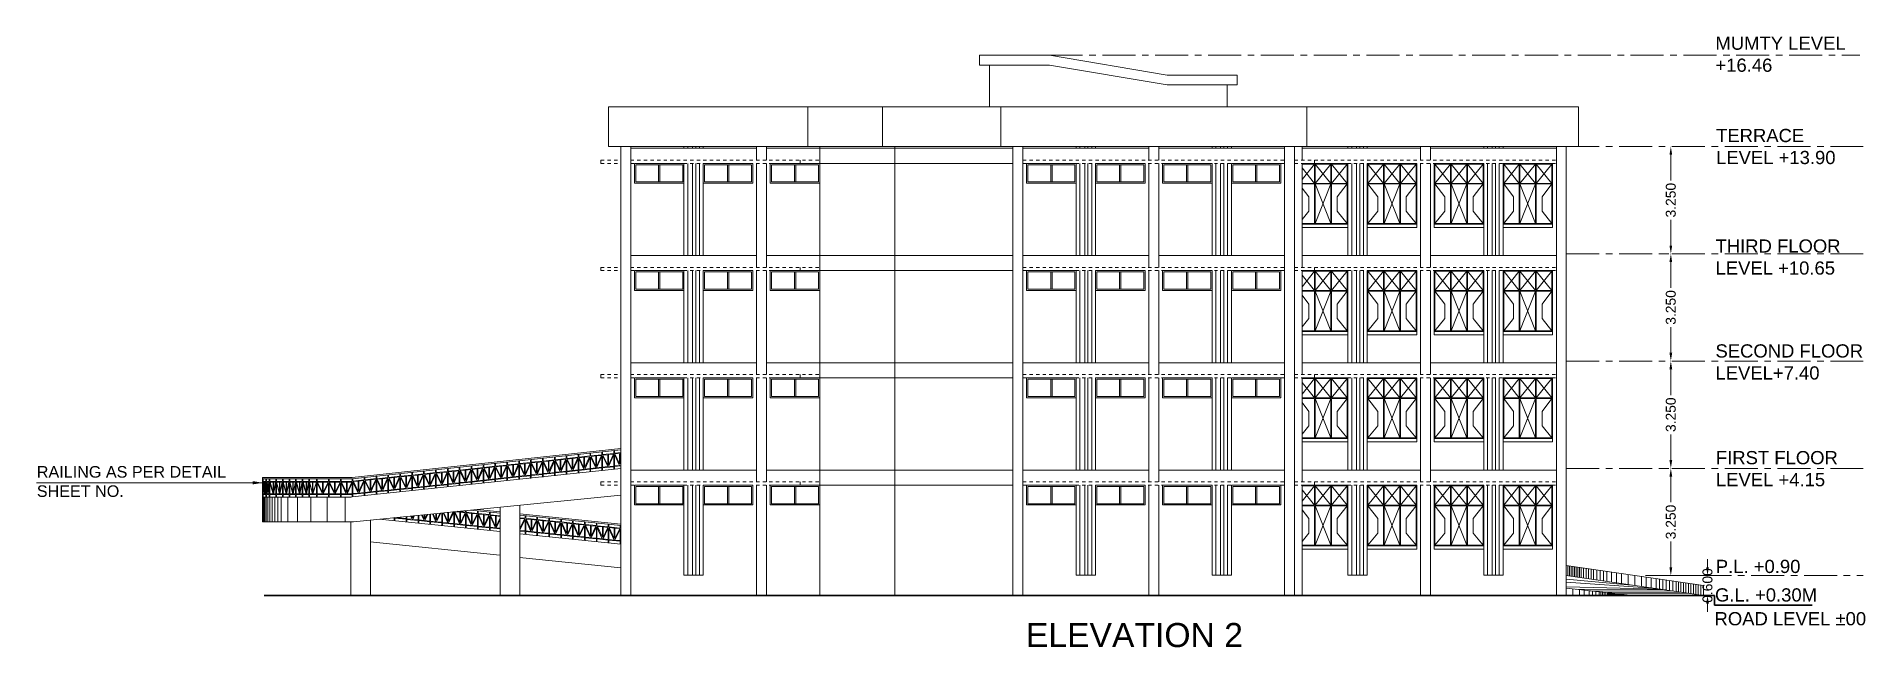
# Model space of a CAD drawing. Header units: millimetres. Extents: x 1898 to 3725, y 783 to 1532.
# Drawn here: x 2397.2 to 2452.6, y 965.8 to 984.3 of the extents above; entities that cross this region are included whole.
import ezdxf

# ---------------------------------------------------------------- set-up
doc = ezdxf.new("R2010")
doc.units = ezdxf.units.MM
for name, pattern in [('CENTER', [2, 1.25, -0.25, 0.25, -0.25]), ('DASHED', [0.75, 0.5, -0.25]), ('DASHED2', [0.375, 0.25, -0.125])]:
    doc.linetypes.add(name, pattern=pattern)
doc.layers.get('Defpoints').update_dxf_attribs({"lineweight": 15})
for name, color, linetype, lineweight in [('CLL LEV.', 15, 'Continuous', 18), ('DIM', 6, 'Continuous', 18), ('Dotted', 23, 'DASHED', 15), ('ELEV.1', 7, 'Continuous', 20), ('ELEV.2', 250, 'Continuous', 20), ('ELEV.3', 252, 'Continuous', 20), ('ELEV.4', 251, 'Continuous', 18), ('ELEV.5', 250, 'Continuous', 15), ('ELEV.6', 250, 'Continuous', 13), ('Fixture', 44, 'Continuous', 13), ('GRID', 134, 'CENTER', 18), ('Hatch', 43, 'Continuous', 13), ('PROJ.', 30, 'DASHED2', 15), ('Railing', 23, 'Continuous', 13), ('TEXT', 7, 'Continuous', 15), ('Ventilator', 4, 'DASHED', 18), ('Wall', 7, 'Continuous', 30), ('Window', 150, 'Continuous', 15)]:
    doc.layers.add(name, color=color, linetype=linetype, lineweight=lineweight)
doc.styles.get("Standard").update_dxf_attribs({"font": 'arial.ttf', "height": 0.2})
doc.styles.add('Tabrej', font='arial.ttf')
doc.dimstyles.new('Current Dim style', dxfattribs={"dimscale": 0.3, "dimtxt": 0.2, "dimasz": 2, "dimexe": 0.18, "dimexo": 1, "dimgap": 0.09, "dimtad": 0, "dimzin": 0, "dimdsep": 46, "dimtxsty": 'Standard', "dimcen": 0.09, "dimclrd": 256, "dimclre": 256, "dimclrt": 7, "dimadec": 0, "dimazin": 0, "dimtfac": 1, "dimtofl": 0, "dimtmove": 2, "dimatfit": 3, "dimfxl": 0, "dimtolj": 1, "dimtzin": 0, "dimlwd": -1, "dimlwe": -1, "dimarcsym": 0})
doc.dimstyles.new('DIMEN', dxfattribs={"dimtxt": 0.3, "dimasz": 0.25, "dimexe": 0.18, "dimexo": 0.0625, "dimgap": 0.09, "dimtad": 0, "dimdec": 3, "dimzin": 0, "dimdsep": 46, "dimtxsty": 'Tabrej', "dimcen": 0, "dimclrd": 256, "dimclre": 256, "dimclrt": 7, "dimadec": 0, "dimazin": 0, "dimtfac": 1, "dimtdec": 3, "dimtofl": 0, "dimtmove": 0, "dimatfit": 1, "dimfxl": 0, "dimtolj": 1, "dimtzin": 0, "dimlwd": -1, "dimlwe": -1, "dimarcsym": 0})

msp = doc.modelspace()

# ---------------------------------------------------------------- texts
at = {"layer": 'TEXT', "linetype": 'Continuous', "ltscale": 0.9, "attachment_point": 1, "style": 'Tabrej'}
for s, width, insert, char_height in [('MUMTY LEVEL\\P+16.46', 4.67609, (2448.0633, 984.3397), 0.4), ('TERRACE \\PLEVEL +13.90', 4.723925, (2448.0829, 981.5427), 0.4), ('THIRD FLOOR \\PLEVEL +10.65', 6.854464, (2448.0667, 978.1941), 0.4), ('SECOND FLOOR \\PLEVEL+7.40', 7.064746, (2448.0646, 975.0157), 0.4), ('FIRST FLOOR \\PLEVEL +4.15', 6.877211, (2448.078, 971.7831), 0.4), ('RAILING AS PER DETAIL \\PSHEET NO.', 7.724521, (2397.2167, 971.3269), 0.35), ('P.L. +0.90', 4.448638, (2448.0751, 968.4874), 0.4), ('G.L. +0.30M', 3.966251, (2448.0512, 967.624), 0.4), ('ROAD LEVEL %%P00', 4.597601, (2448.0365, 966.9025), 0.4)]:
    msp.add_mtext_dynamic_manual_height_columns(s, width=width, gutter_width=24, heights=[0], dxfattribs=dict(at, insert=insert, char_height=char_height))
at = {"layer": 'TEXT', "insert": (2427.1778, 966.5729), "char_height": 0.73, "attachment_point": 1}
msp.add_mtext_dynamic_manual_height_columns('ELEVATION 2', width=6.659393, gutter_width=12.5, heights=[0], dxfattribs=at)

# ---------------------------------------------------------------- blocks, each defined once
blk = doc.blocks.new('WIN')
at = {"layer": 'CLL LEV.'}
for p, q in [((0, 0), (0, -0.1)), ((1.5, 0), (1.5, -0.1)), ((0, -0.1), (1.5, -0.1))]:
    blk.add_line(p, q, dxfattribs=at)
at = {"layer": 'Dotted', "ltscale": 130}
for p, q in [((0.02, 1.82), (0.493, 1.235)), ((0.02, 1.235), (0.493, 1.82)), ((0.513, 1.82), (0.987, 1.235)), ((0.513, 1.235), (0.987, 1.82)), ((1.007, 1.82), (1.48, 1.235)), ((1.007, 1.235), (1.48, 1.82)), ((0.32, 0.827), (0.02, 1.215)), ((0.513, 1.215), (0.987, 0.02)), ((0.513, 0.02), (0.987, 1.215)), ((1.18, 0.827), (1.48, 1.215)), ((0.32, 0.827), (0.32, 0.389)), ((1.18, 0.827), (1.18, 0.389)), ((0.32, 0.389), (0.02, 0.02)), ((1.18, 0.389), (1.48, 0.02))]:
    blk.add_line(p, q, dxfattribs=at)
at = {"layer": 'Window'}
for p, q in [((0, 1.84), (0, 0)), ((0, 1.84), (1.5, 1.84)), ((0.02, 1.82), (0.02, 1.235)), ((0.02, 1.82), (1.48, 1.82)), ((0.493, 1.82), (0.493, 1.235)), ((0.513, 1.82), (0.513, 1.235)), ((0.987, 1.82), (0.987, 1.235)), ((1.007, 1.82), (1.007, 1.235)), ((1.48, 1.82), (1.48, 1.235)), ((1.5, 1.84), (1.5, 0)), ((0.02, 1.235), (0.493, 1.235)), ((0.02, 1.215), (0.493, 1.215)), ((0.02, 1.215), (0.02, 0.02)), ((0.493, 1.215), (0.493, 0.02)), ((0.513, 1.235), (0.987, 1.235)), ((0.513, 1.215), (0.987, 1.215)), ((0.513, 1.215), (0.513, 0.02)), ((0.987, 1.215), (0.987, 0.02)), ((1.007, 1.235), (1.48, 1.235)), ((1.007, 1.215), (1.48, 1.215)), ((1.007, 1.215), (1.007, 0.02)), ((1.48, 1.215), (1.48, 0.02)), ((0, 0), (1.5, 0)), ((0.02, 0.02), (0.493, 0.02)), ((0.513, 0.02), (0.987, 0.02)), ((1.007, 0.02), (1.48, 0.02))]:
    blk.add_line(p, q, dxfattribs=at)
blk = doc.blocks.new('WIN2')
at = {"layer": 'CLL LEV.'}
for p in [(0, 0), (1.385, 0.1)]:
    blk.add_line(p, (1.385, 0), dxfattribs=at)
at = {"layer": 'Dotted', "ltscale": 130}
for p, q in [((0, 1.452), (0.378, 1.92)), ((0, 1.803), (0.378, 1.335)), ((0.398, 1.92), (0.872, 1.335)), ((0.398, 1.335), (0.872, 1.92)), ((0.892, 1.92), (1.365, 1.335)), ((0.892, 1.335), (1.365, 1.92)), ((0.205, 0.927), (0, 1.192)), ((0.398, 1.315), (0.872, 0.12)), ((0.398, 0.12), (0.872, 1.315)), ((1.065, 0.927), (1.365, 1.315)), ((0.205, 0.927), (0.205, 0.489)), ((1.065, 0.927), (1.065, 0.489)), ((0.205, 0.489), (0, 0.237)), ((1.065, 0.489), (1.365, 0.12))]:
    blk.add_line(p, q, dxfattribs=at)
at = {"layer": 'Window'}
for p, q in [((0, 1.94), (1.385, 1.94)), ((0, 1.92), (1.365, 1.92)), ((0.378, 1.92), (0.378, 1.335)), ((0.398, 1.92), (0.398, 1.335)), ((0.872, 1.92), (0.872, 1.335)), ((0.892, 1.92), (0.892, 1.335)), ((1.365, 1.92), (1.365, 1.335)), ((1.385, 1.94), (1.385, 0.1)), ((0, 1.335), (0.378, 1.335)), ((0, 1.315), (0.378, 1.315)), ((0.378, 1.315), (0.378, 0.12)), ((0.398, 1.335), (0.872, 1.335)), ((0.398, 1.315), (0.872, 1.315)), ((0.398, 1.315), (0.398, 0.12)), ((0.872, 1.315), (0.872, 0.12)), ((0.892, 1.335), (1.365, 1.335)), ((0.892, 1.315), (1.365, 1.315)), ((0.892, 1.315), (0.892, 0.12)), ((1.365, 1.315), (1.365, 0.12)), ((0, 0.12), (0.378, 0.12)), ((0, 0.1), (1.385, 0.1)), ((0.398, 0.12), (0.872, 0.12)), ((0.892, 0.12), (1.365, 0.12))]:
    blk.add_line(p, q, dxfattribs=at)
blk = doc.blocks.new('DRTY')
at = {"layer": 'ELEV.1', "color": 251, "ltscale": 0.05}
for p, q in [((-0.115, 3.7), (-0.115, 3.65)), ((0, 3.7), (0, 3.65)), ((0.355, 3.7), (0.355, 3.65)), ((0.47, 3.7), (0.47, 3.65)), ((-0.115, 3.19), (-0.115, 0.4)), ((0, 3.19), (0, 0.4)), ((0.355, 3.19), (0.355, 0.4)), ((0.47, 3.19), (0.47, 0.4)), ((-0.115, -0.06), (-0.115, -2.85)), ((0, -0.06), (0, -2.85)), ((0.355, -0.06), (0.355, -2.85)), ((0.47, -0.06), (0.47, -2.85)), ((-0.115, -3.31), (-0.115, -6.1)), ((0, -3.31), (0, -6.1)), ((0.355, -3.31), (0.355, -6.1)), ((0.47, -3.31), (0.47, -6.1)), ((-0.115, -6.56), (-0.115, -9.29)), ((0, -6.56), (0, -9.29)), ((0.355, -6.56), (0.355, -9.29)), ((0.47, -6.56), (0.47, -9.29)), ((-0.115, -9.29), (-0.115, -9.29)), ((-0.115, -9.29), (0.47, -9.29))]:
    blk.add_line(p, q, dxfattribs=at)
at = {"layer": 'Fixture', "ltscale": 0.05}
for p, q in [((0.113, 3.7), (0.113, 3.65)), ((0.213, 3.7), (0.213, 3.65)), ((0.113, 3.19), (0.113, 0.4)), ((0.213, 3.19), (0.213, 0.4)), ((0.113, -0.06), (0.113, -2.85)), ((0.213, -0.06), (0.213, -2.85)), ((0.113, -3.31), (0.113, -6.1)), ((0.213, -3.31), (0.213, -6.1)), ((0.113, -6.56), (0.113, -9.29)), ((0.213, -6.56), (0.213, -9.29)), ((0.113, -9.29), (0.213, -9.29))]:
    blk.add_line(p, q, dxfattribs=at)
blk = doc.blocks.new('*D98')
at = {"layer": 'Defpoints', "color": 0, "lineweight": 15, "transparency": 16777216}
for p in [(2446.591, 968.008), (2447.824, 968.008), (2446.591, 967.408)]:
    blk.add_point(p, dxfattribs=at)
at = {"layer": 'DIM', "transparency": 16777216}
for p, q in [((2447.824, 968.258), (2447.824, 968.508)), ((2446.653, 968.008), (2448.004, 968.008)), ((2446.653, 967.408), (2448.004, 967.408)), ((2447.824, 967.158), (2447.824, 966.908))]:
    blk.add_line(p, q, dxfattribs=at)
at = {"layer": 'DIM', "lineweight": 15, "transparency": 16777216}
for points in [[(2447.783, 968.258), (2447.866, 968.258), (2447.824, 968.008)], [(2447.783, 967.158), (2447.866, 967.158), (2447.824, 967.408)]]:
    blk.add_solid(points, dxfattribs=at)
at = {"layer": 'DIM', "color": 7, "transparency": 16777216, "insert": (2447.824, 967.708), "char_height": 0.3, "attachment_point": 5, "rotation": 90, "style": 'Tabrej'}
blk.add_mtext('\\A1;0.600', dxfattribs=at)
blk = doc.blocks.new('*D99')
at = {"layer": 'Defpoints', "color": 0, "lineweight": 15, "transparency": 16777216}
for p in [(2446.713, 971.258), (2446.713, 971.258), (2446.591, 968.008)]:
    blk.add_point(p, dxfattribs=at)
at = {"layer": 'DIM', "transparency": 16777216}
for p, q in [((2446.65, 971.258), (2446.533, 971.258)), ((2446.713, 971.008), (2446.713, 970.229)), ((2446.713, 968.258), (2446.713, 969.038)), ((2446.653, 968.008), (2446.893, 968.008))]:
    blk.add_line(p, q, dxfattribs=at)
at = {"layer": 'DIM', "lineweight": 15, "transparency": 16777216}
for points in [[(2446.671, 971.008), (2446.754, 971.008), (2446.713, 971.258)], [(2446.671, 968.258), (2446.754, 968.258), (2446.713, 968.008)]]:
    blk.add_solid(points, dxfattribs=at)
at = {"layer": 'DIM', "color": 7, "transparency": 16777216, "insert": (2446.713, 969.633), "char_height": 0.3, "attachment_point": 5, "rotation": 90, "style": 'Tabrej'}
blk.add_mtext('\\A1;3.250', dxfattribs=at)
blk = doc.blocks.new('*D100')
at = {"layer": 'Defpoints', "color": 0, "lineweight": 15, "transparency": 16777216}
for p in [(2446.678, 974.508), (2446.713, 974.508), (2446.713, 971.258)]:
    blk.add_point(p, dxfattribs=at)
at = {"layer": 'DIM', "transparency": 16777216}
for p, q in [((2446.741, 974.508), (2446.893, 974.508)), ((2446.713, 974.258), (2446.713, 973.479)), ((2446.713, 971.508), (2446.713, 972.288)), ((2446.65, 971.258), (2446.533, 971.258))]:
    blk.add_line(p, q, dxfattribs=at)
at = {"layer": 'DIM', "lineweight": 15, "transparency": 16777216}
for points in [[(2446.671, 974.258), (2446.754, 974.258), (2446.713, 974.508)], [(2446.671, 971.508), (2446.754, 971.508), (2446.713, 971.258)]]:
    blk.add_solid(points, dxfattribs=at)
at = {"layer": 'DIM', "color": 7, "transparency": 16777216, "insert": (2446.713, 972.883), "char_height": 0.3, "attachment_point": 5, "rotation": 90, "style": 'Tabrej'}
blk.add_mtext('\\A1;3.250', dxfattribs=at)
blk = doc.blocks.new('*D101')
at = {"layer": 'Defpoints', "color": 0, "lineweight": 15, "transparency": 16777216}
for p in [(2446.713, 977.758), (2446.713, 977.758), (2446.678, 974.508)]:
    blk.add_point(p, dxfattribs=at)
at = {"layer": 'DIM', "transparency": 16777216}
for p, q in [((2446.65, 977.758), (2446.533, 977.758)), ((2446.713, 977.508), (2446.713, 976.729)), ((2446.713, 974.758), (2446.713, 975.538)), ((2446.741, 974.508), (2446.893, 974.508))]:
    blk.add_line(p, q, dxfattribs=at)
at = {"layer": 'DIM', "lineweight": 15, "transparency": 16777216}
for points in [[(2446.671, 977.508), (2446.754, 977.508), (2446.713, 977.758)], [(2446.671, 974.758), (2446.754, 974.758), (2446.713, 974.508)]]:
    blk.add_solid(points, dxfattribs=at)
at = {"layer": 'DIM', "color": 7, "transparency": 16777216, "insert": (2446.713, 976.133), "char_height": 0.3, "attachment_point": 5, "rotation": 90, "style": 'Tabrej'}
blk.add_mtext('\\A1;3.250', dxfattribs=at)
blk = doc.blocks.new('*D102')
at = {"layer": 'Defpoints', "color": 0, "lineweight": 15, "transparency": 16777216}
for p in [(2446.678, 981.008), (2446.713, 981.008), (2446.713, 977.758)]:
    blk.add_point(p, dxfattribs=at)
at = {"layer": 'DIM', "transparency": 16777216}
for p, q in [((2446.713, 980.758), (2446.713, 979.979)), ((2446.741, 981.008), (2446.893, 981.008)), ((2446.713, 978.008), (2446.713, 978.788)), ((2446.65, 977.758), (2446.533, 977.758))]:
    blk.add_line(p, q, dxfattribs=at)
at = {"layer": 'DIM', "lineweight": 15, "transparency": 16777216}
for points in [[(2446.671, 980.758), (2446.754, 980.758), (2446.713, 981.008)], [(2446.671, 978.008), (2446.754, 978.008), (2446.713, 977.758)]]:
    blk.add_solid(points, dxfattribs=at)
at = {"layer": 'DIM', "color": 7, "transparency": 16777216, "insert": (2446.713, 979.383), "char_height": 0.3, "attachment_point": 5, "rotation": 90, "style": 'Tabrej'}
blk.add_mtext('\\A1;3.250', dxfattribs=at)

# ---------------------------------------------------------------- dimensions: what is measured, and where the dimension line sits
at = {"layer": 'DIM'}
for base, p1, p2, picture, middle in [((2446.7128, 981.0081), (2446.7128, 977.7581), (2446.6783, 981.0081), '*D102', (2446.7128, 979.3831)), ((2446.7128, 977.7581), (2446.6783, 974.5081), (2446.7128, 977.7581), '*D101', (2446.7128, 976.1331)), ((2446.7128, 974.5081), (2446.7128, 971.2581), (2446.6783, 974.5081), '*D100', (2446.7128, 972.8831)), ((2446.7128, 971.2581), (2446.5909, 968.0081), (2446.7128, 971.2581), '*D99', (2446.7128, 969.6331))]:
    dim = msp.add_linear_dim(base=base, p1=p1, p2=p2, angle=90, dimstyle='DIMEN', dxfattribs=at)
    dim.commit()
    dim.dimension.update_dxf_attribs({"geometry": picture, "text_midpoint": middle})
dim = msp.add_linear_dim(base=(2447.8244, 968.0081), p1=(2446.5909, 967.4081), p2=(2446.5909, 968.0081), angle=90, dimstyle='DIMEN', dxfattribs=at)
dim.commit()
dim.dimension.update_dxf_attribs({"geometry": '*D98', "text_midpoint": (2447.8244, 967.7081), "dimtype": 160})

# ---------------------------------------------------------------- linework, layer by layer
at = {"layer": 'ELEV.1'}
for p, q in [((2426.4153, 982.2081), (2426.4153, 981.0081)), ((2426.4153, 982.2081), (2435.6853, 982.2081)), ((2435.6853, 982.2081), (2435.6853, 981.0081)), ((2426.4153, 981.0081), (2435.6853, 981.0081)), ((2426.7853, 967.4081), (2426.7853, 981.0081)), ((2427.0853, 967.4081), (2427.0853, 981.0081)), ((2427.0853, 980.9581), (2430.9003, 980.9581)), ((2430.9003, 980.5981), (2430.9003, 981.0081)), ((2431.2003, 980.5981), (2431.2003, 981.0081)), ((2431.2003, 980.9581), (2435.0153, 980.9581)), ((2435.0153, 967.4081), (2435.0153, 981.0081)), ((2435.3153, 967.4081), (2435.3153, 981.0081)), ((2430.9003, 977.3481), (2430.9003, 980.4981)), ((2431.2003, 977.3481), (2431.2003, 980.4981)), ((2427.0853, 977.7081), (2430.9003, 977.7081)), ((2430.9003, 974.0981), (2430.9003, 977.2481)), ((2431.2003, 977.7081), (2435.0153, 977.7081)), ((2431.2003, 974.0981), (2431.2003, 977.2481)), ((2427.0853, 974.4581), (2430.9003, 974.4581)), ((2431.2003, 974.4581), (2435.0153, 974.4581)), ((2430.9003, 970.8481), (2430.9003, 973.9981)), ((2431.2003, 970.8481), (2431.2003, 973.9981)), ((2427.0853, 971.2081), (2430.9003, 971.2081)), ((2431.2003, 971.2081), (2435.0153, 971.2081)), ((2430.9003, 967.4081), (2430.9003, 970.7481)), ((2431.2003, 967.4081), (2431.2003, 970.7481))]:
    msp.add_line(p, q, dxfattribs=at)
at = {"layer": 'ELEV.2'}
for p, q in [((2422.8353, 982.2081), (2422.8353, 981.0081)), ((2422.8353, 982.2081), (2426.4153, 982.2081)), ((2422.8353, 981.0081), (2426.4153, 981.0081)), ((2423.2053, 967.4081), (2423.2053, 981.0081)), ((2423.2053, 980.9581), (2426.7853, 980.9581)), ((2435.5453, 981.0081), (2435.5453, 980.5981)), ((2423.2053, 980.4981), (2426.7853, 980.4981)), ((2435.5453, 980.4981), (2435.5453, 977.3481)), ((2423.2053, 977.7081), (2426.7853, 977.7081)), ((2423.2053, 977.2481), (2426.7853, 977.2481)), ((2435.5453, 977.2481), (2435.5453, 974.0981)), ((2423.2053, 974.4581), (2426.7853, 974.4581)), ((2423.2053, 973.9981), (2426.7853, 973.9981)), ((2435.5453, 973.9981), (2435.5453, 970.8481)), ((2423.2053, 971.2081), (2426.7853, 971.2081)), ((2423.2053, 970.7481), (2426.7853, 970.7481)), ((2435.5453, 970.7481), (2435.5453, 967.4081))]:
    msp.add_line(p, q, dxfattribs=at)
at = {"layer": 'ELEV.3'}
for p, q in [((2420.5753, 982.2081), (2420.5753, 981.0081)), ((2420.5753, 982.2081), (2422.8353, 982.2081)), ((2420.5753, 981.0081), (2422.8353, 981.0081)), ((2420.9353, 967.4081), (2420.9353, 981.0081)), ((2423.2053, 980.9581), (2420.9353, 980.9581)), ((2423.2053, 980.4981), (2420.9353, 980.4981)), ((2423.2053, 977.7081), (2420.9353, 977.7081)), ((2423.2053, 977.2481), (2420.9353, 977.2481)), ((2423.2053, 974.4581), (2420.9353, 974.4581)), ((2423.2053, 973.9981), (2420.9353, 973.9981)), ((2423.2053, 971.2081), (2420.9353, 971.2081)), ((2423.2053, 970.7481), (2420.9353, 970.7481))]:
    msp.add_line(p, q, dxfattribs=at)
at = {"layer": 'ELEV.3', "linetype": 'Continuous'}
for p, q in [((2443.6953, 968.2895), (2443.6953, 967.9864)), ((2443.5418, 967.6286), (2443.5418, 967.4086))]:
    msp.add_line(p, q, dxfattribs=at)
at = {"layer": 'ELEV.4', "linetype": 'Continuous'}
for p, q in [((2425.7752, 983.7751), (2425.7752, 983.4751)), ((2425.7752, 983.7751), (2427.8952, 983.7751)), ((2425.7752, 983.4751), (2427.8952, 983.4751)), ((2426.0752, 983.4751), (2426.0752, 982.2081)), ((2431.4552, 983.1751), (2427.8952, 983.7751)), ((2431.4552, 982.8751), (2427.8952, 983.4751)), ((2431.4552, 983.1751), (2433.5752, 983.1751)), ((2431.4552, 982.8751), (2433.5752, 982.8751)), ((2433.2752, 982.8683), (2433.2752, 982.2081)), ((2433.5752, 982.8751), (2433.5752, 983.1751)), ((2411.2503, 967.4081), (2411.2503, 970.0849)), ((2411.8503, 967.4081), (2411.8503, 970.1449)), ((2406.7253, 969.6331), (2406.7253, 969.6346)), ((2406.7264, 969.6322), (2406.7253, 969.6323)), ((2406.7264, 969.6331), (2406.7264, 967.4081)), ((2407.3264, 969.6924), (2407.3264, 967.4081)), ((2447.6987, 967.7117), (2443.5418, 968.3117)), ((2447.6987, 967.4086), (2443.5418, 968.0086)), ((2443.5453, 968.3112), (2443.5453, 968.0081)), ((2443.5953, 968.304), (2443.5953, 968.0009)), ((2443.6453, 968.2968), (2443.6453, 967.9936)), ((2443.7453, 968.2823), (2443.7453, 967.9792)), ((2443.7953, 968.2751), (2443.7953, 967.972)), ((2443.8453, 968.2679), (2443.8453, 967.9648)), ((2443.8953, 968.2607), (2443.8953, 967.9576)), ((2443.9453, 968.2535), (2443.9453, 967.9503)), ((2443.9953, 968.2462), (2443.9953, 967.9431)), ((2444.0703, 968.2354), (2444.0703, 967.9323)), ((2444.1453, 968.2246), (2444.1453, 967.9215)), ((2444.2203, 968.2138), (2444.2203, 967.9107)), ((2444.2953, 968.2029), (2444.2953, 967.8998)), ((2444.3703, 968.1921), (2444.3703, 967.889)), ((2444.4703, 968.1777), (2444.4703, 967.8746)), ((2444.5703, 968.1632), (2444.5703, 967.8601)), ((2444.6703, 968.1488), (2444.6703, 967.8457)), ((2444.7703, 968.1344), (2444.7703, 967.8313)), ((2444.9203, 968.1127), (2444.9203, 967.8096)), ((2445.0703, 968.0911), (2445.0703, 967.788)), ((2445.2203, 968.0694), (2445.2203, 967.7663)), ((2445.4203, 968.0406), (2445.4203, 967.7374)), ((2445.6203, 968.0117), (2445.6203, 967.7086)), ((2445.8203, 967.9828), (2445.8203, 967.6797)), ((2445.9703, 967.9612), (2445.9703, 967.6581)), ((2446.1203, 967.9395), (2446.1203, 967.6364)), ((2446.2703, 967.9179), (2446.2703, 967.6148)), ((2446.3703, 967.9034), (2446.3703, 967.6003)), ((2446.4703, 967.889), (2446.4703, 967.5859)), ((2446.5703, 967.8746), (2446.5703, 967.5715)), ((2446.6703, 967.8601), (2446.6703, 967.557)), ((2446.7703, 967.8457), (2446.7703, 967.5426)), ((2446.8703, 967.8313), (2446.8703, 967.5282)), ((2446.9453, 967.8204), (2446.9453, 967.5173)), ((2447.0203, 967.8096), (2447.0203, 967.5065)), ((2447.0953, 967.7988), (2447.0953, 967.4957)), ((2445.575, 967.4086), (2443.5418, 967.6286)), ((2443.7418, 967.6069), (2443.7418, 967.4086)), ((2443.9418, 967.5853), (2443.9418, 967.4086)), ((2444.0918, 967.5691), (2444.0918, 967.4086)), ((2444.2418, 967.5528), (2444.2418, 967.4086)), ((2444.3418, 967.542), (2444.3418, 967.4086)), ((2444.4418, 967.5312), (2444.4418, 967.4086)), ((2444.5418, 967.5204), (2444.5418, 967.4086)), ((2444.5918, 967.515), (2444.5918, 967.4086)), ((2444.6418, 967.5096), (2444.6418, 967.4086)), ((2444.6918, 967.5041), (2444.6918, 967.4086)), ((2444.7418, 967.4987), (2444.7418, 967.4086)), ((2444.7918, 967.4933), (2444.7918, 967.4086)), ((2444.8218, 967.4901), (2444.8218, 967.4086)), ((2444.8518, 967.4868), (2444.8518, 967.4086)), ((2444.8818, 967.4836), (2444.8818, 967.4086)), ((2444.9118, 967.4803), (2444.9118, 967.4086)), ((2444.9418, 967.4771), (2444.9418, 967.4086)), ((2444.9718, 967.4738), (2444.9718, 967.4086)), ((2445.0018, 967.4706), (2445.0018, 967.4086)), ((2445.0318, 967.4674), (2445.0318, 967.4086)), ((2445.0618, 967.4641), (2445.0618, 967.4086)), ((2445.0918, 967.4609), (2445.0918, 967.4086)), ((2445.1218, 967.4576), (2445.1218, 967.4086)), ((2445.1518, 967.4544), (2445.1518, 967.4086)), ((2445.1818, 967.4511), (2445.1818, 967.4086)), ((2445.2118, 967.4479), (2445.2118, 967.4086)), ((2445.2418, 967.4446), (2445.2418, 967.4086)), ((2445.2718, 967.4414), (2445.2718, 967.4086)), ((2445.3018, 967.4381), (2445.3018, 967.4086)), ((2445.3318, 967.4349), (2445.3318, 967.4086)), ((2445.3618, 967.4316), (2445.3618, 967.4086)), ((2445.3918, 967.4284), (2445.3918, 967.4086)), ((2445.4218, 967.4252), (2445.4218, 967.4086)), ((2447.1703, 967.788), (2447.1703, 967.4849)), ((2447.2453, 967.7771), (2447.2453, 967.474)), ((2447.3203, 967.7663), (2447.3203, 967.4632)), ((2447.3953, 967.7555), (2447.3953, 967.4524)), ((2447.4703, 967.7447), (2447.4703, 967.4416)), ((2447.5453, 967.7338), (2447.5453, 967.4307)), ((2447.6203, 967.723), (2447.6203, 967.4199)), ((2447.6987, 967.7117), (2447.6987, 967.4086))]:
    msp.add_line(p, q, dxfattribs=at)
at = {"layer": 'ELEV.4'}
for p, q in [((2414.5353, 982.2081), (2414.5353, 981.0081)), ((2414.5353, 982.2081), (2420.5753, 982.2081)), ((2435.6853, 982.2081), (2443.9153, 982.2081)), ((2443.9153, 982.2081), (2443.9153, 981.0081)), ((2443.5453, 981.0081), (2414.5353, 981.0081)), ((2414.5353, 981.0081), (2420.5753, 981.0081)), ((2414.9053, 967.4081), (2414.9053, 981.0081)), ((2415.2053, 967.4081), (2415.2053, 981.0081)), ((2415.2053, 980.9581), (2419.0203, 980.9581)), ((2419.0203, 980.5981), (2419.0203, 981.0081)), ((2419.3203, 980.5981), (2419.3203, 981.0081)), ((2419.3203, 980.9581), (2420.9353, 980.9581)), ((2435.5453, 980.9581), (2439.1303, 980.9581)), ((2435.6853, 981.0081), (2443.9153, 981.0081)), ((2439.1303, 980.5981), (2439.1303, 981.0081)), ((2439.4303, 980.5981), (2439.4303, 981.0081)), ((2439.4303, 980.9581), (2443.2453, 980.9581)), ((2443.2453, 967.4081), (2443.2453, 981.0081)), ((2443.5453, 967.4081), (2443.5453, 981.0081)), ((2419.0203, 977.3481), (2419.0203, 980.4981)), ((2419.3203, 977.3481), (2419.3203, 980.4981)), ((2439.1303, 977.3481), (2439.1303, 980.4981)), ((2439.4303, 977.3481), (2439.4303, 980.4981)), ((2415.2053, 977.7081), (2419.0203, 977.7081)), ((2419.0203, 974.0981), (2419.0203, 977.2481)), ((2419.3203, 977.7081), (2420.9353, 977.7081)), ((2419.3203, 974.0981), (2419.3203, 977.2481)), ((2435.5453, 977.7081), (2439.1303, 977.7081)), ((2439.1303, 974.0981), (2439.1303, 977.2481)), ((2439.4303, 977.7081), (2443.2453, 977.7081)), ((2439.4303, 974.0981), (2439.4303, 977.2481)), ((2415.2053, 974.4581), (2419.0203, 974.4581)), ((2419.3203, 974.4581), (2420.9353, 974.4581)), ((2435.5453, 974.4581), (2439.1303, 974.4581)), ((2439.4303, 974.4581), (2443.2453, 974.4581)), ((2419.0203, 970.8481), (2419.0203, 973.9981)), ((2419.3203, 970.8481), (2419.3203, 973.9981)), ((2439.1303, 970.8481), (2439.1303, 973.9981)), ((2439.4303, 970.8481), (2439.4303, 973.9981)), ((2415.2053, 971.2081), (2419.0203, 971.2081)), ((2419.3203, 971.2081), (2420.9353, 971.2081)), ((2435.5453, 971.2081), (2439.1303, 971.2081)), ((2439.4303, 971.2081), (2443.2453, 971.2081)), ((2419.0203, 967.4081), (2419.0203, 970.7481)), ((2419.3203, 967.4081), (2419.3203, 970.7481)), ((2439.1303, 967.4081), (2439.1303, 970.7481)), ((2439.4303, 967.4081), (2439.4303, 970.7481))]:
    msp.add_line(p, q, dxfattribs=at)
at = {"layer": 'ELEV.5', "linetype": 'Continuous'}
for p, q in [((2414.9053, 971.2504), (2406.773, 970.3908)), ((2406.6205, 970.3831), (2404.0564, 970.3831)), ((2404.0564, 970.3831), (2404.0564, 969.7831)), ((2404.0564, 970.3831), (2404.0564, 969.7831)), ((2406.8072, 969.6405), (2414.9053, 970.4504)), ((2404.0564, 969.7831), (2404.0564, 969.6331)), ((2406.6579, 969.6331), (2404.0564, 969.6331)), ((2411.2503, 969.3409), (2407.5831, 969.7181)), ((2411.2385, 968.6234), (2407.3146, 969.027)), ((2414.9053, 968.965), (2411.8503, 969.2792)), ((2414.9053, 968.2462), (2411.8386, 968.5617))]:
    msp.add_line(p, q, dxfattribs=at)
for centre, end in [((2406.6205, 971.8831), 275.83293), ((2406.6579, 971.1331), 275.71099)]:
    msp.add_arc(centre, 1.5, 270, end, dxfattribs=at)
at = {"layer": 'ELEV.6', "linetype": 'Continuous'}
for p, q in [((2445.5263, 967.7221), (2443.5418, 967.8965)), ((2446.153, 967.6317), (2443.5418, 967.8145)), ((2446.4087, 967.5948), (2443.5418, 967.6728)), ((2446.561, 967.5728), (2443.8464, 967.5956)), ((2446.8171, 967.5358), (2444.2418, 967.5516)), ((2446.9882, 967.5111), (2444.7918, 967.4933)), ((2447.2453, 967.474), (2445.1218, 967.4576))]:
    msp.add_line(p, q, dxfattribs=at)
at = {"layer": 'GRID', "ltscale": 0.8}
for p, q in [((2427.8952, 983.7751), (2452.438, 983.7751)), ((2443.5453, 981.0081), (2452.5389, 981.0081)), ((2443.5453, 977.7581), (2452.5389, 977.7581)), ((2443.5453, 974.5081), (2452.5389, 974.5081)), ((2443.5453, 971.2581), (2452.5389, 971.2581)), ((2445.947, 968.0081), (2452.5389, 968.0081))]:
    msp.add_line(p, q, dxfattribs=at)
at = {"layer": 'Hatch'}
for p, q in [((2404.0564, 969.6331), (2404.0564, 970.3831)), ((2404.0654, 969.6331), (2404.0654, 970.3831)), ((2404.0754, 969.6331), (2404.0754, 970.3831)), ((2404.0954, 969.6331), (2404.0954, 970.3831)), ((2404.1254, 969.6331), (2404.1254, 970.3831)), ((2404.1654, 969.6331), (2404.1654, 970.3831)), ((2404.2154, 969.6331), (2404.2154, 970.3831)), ((2404.2754, 969.6331), (2404.2754, 970.3831)), ((2404.3454, 969.6331), (2404.3454, 970.3831)), ((2404.4254, 969.6331), (2404.4254, 970.3831)), ((2404.5154, 969.6331), (2404.5154, 970.3831)), ((2404.6154, 969.6331), (2404.6154, 970.3831)), ((2404.8154, 969.6331), (2404.8154, 970.3831)), ((2405.1154, 969.6331), (2405.1154, 970.3831)), ((2405.5154, 969.6331), (2405.5154, 970.3831)), ((2406.0154, 969.6331), (2406.0154, 970.3831)), ((2406.5589, 969.6381), (2406.5589, 970.3831))]:
    msp.add_line(p, q, dxfattribs=at)
at = {"layer": 'PROJ.', "ltscale": 0.002}
for p, q in [((2414.3053, 980.5981), (2414.9053, 980.5981)), ((2415.2053, 980.5981), (2420.9353, 980.5981)), ((2427.0853, 980.5981), (2435.0153, 980.5981)), ((2435.3153, 980.5981), (2443.2453, 980.5981)), ((2414.3053, 980.4981), (2414.9053, 980.4981)), ((2415.2053, 980.4981), (2420.9353, 980.4981)), ((2427.0853, 980.4981), (2435.0153, 980.4981)), ((2435.3153, 980.4981), (2443.2453, 980.4981)), ((2414.3053, 977.3481), (2414.9053, 977.3481)), ((2414.3053, 977.2481), (2414.9053, 977.2481)), ((2415.2053, 977.3481), (2420.9353, 977.3481)), ((2415.2053, 977.2481), (2420.9353, 977.2481)), ((2427.0853, 977.3481), (2435.0153, 977.3481)), ((2427.0853, 977.2481), (2435.0153, 977.2481)), ((2435.3153, 977.3481), (2443.2453, 977.3481)), ((2435.3153, 977.2481), (2443.2453, 977.2481)), ((2414.3053, 974.0981), (2414.9053, 974.0981)), ((2414.3053, 973.9981), (2414.9053, 973.9981)), ((2415.2053, 974.0981), (2420.9353, 974.0981)), ((2415.2053, 973.9981), (2420.9353, 973.9981)), ((2427.0853, 974.0981), (2435.0153, 974.0981)), ((2427.0853, 973.9981), (2435.0153, 973.9981)), ((2435.3153, 974.0981), (2443.2453, 974.0981)), ((2435.3153, 973.9981), (2443.2453, 973.9981)), ((2414.3053, 970.8481), (2414.9053, 970.8481)), ((2414.3053, 970.7481), (2414.9053, 970.7481)), ((2415.2053, 970.8481), (2420.9353, 970.8481)), ((2415.2053, 970.7481), (2420.9353, 970.7481)), ((2427.0853, 970.8481), (2435.0153, 970.8481)), ((2427.0853, 970.7481), (2435.0153, 970.7481)), ((2435.3153, 970.8481), (2443.2453, 970.8481)), ((2435.3153, 970.7481), (2443.2453, 970.7481))]:
    msp.add_line(p, q, dxfattribs=at)
at = {"layer": 'PROJ.'}
for p, q in [((2414.3053, 980.4981), (2414.3053, 980.5981)), ((2415.2053, 980.4981), (2415.2053, 980.5981)), ((2420.3353, 980.4981), (2420.3353, 980.5981)), ((2427.0853, 980.5981), (2427.0853, 980.4981)), ((2435.0153, 980.4981), (2435.0153, 980.5981)), ((2435.9152, 980.4981), (2435.9152, 980.5981)), ((2443.2453, 980.5981), (2443.2453, 980.4981)), ((2414.3053, 977.2481), (2414.3053, 977.3481)), ((2415.2053, 977.2481), (2415.2053, 977.3481)), ((2420.3353, 977.2481), (2420.3353, 977.3481)), ((2427.0853, 977.3481), (2427.0853, 977.2481)), ((2435.0153, 977.2481), (2435.0153, 977.3481)), ((2435.9152, 977.2481), (2435.9152, 977.3481)), ((2443.2453, 977.3481), (2443.2453, 977.2481)), ((2414.3053, 973.9981), (2414.3053, 974.0981)), ((2415.2053, 973.9981), (2415.2053, 974.0981)), ((2420.3353, 973.9981), (2420.3353, 974.0981)), ((2427.0853, 974.0981), (2427.0853, 973.9981)), ((2435.0153, 973.9981), (2435.0153, 974.0981)), ((2435.9152, 973.9981), (2435.9152, 974.0981)), ((2443.2453, 974.0981), (2443.2453, 973.9981)), ((2414.3053, 970.7481), (2414.3053, 970.8481)), ((2415.2053, 970.7481), (2415.2053, 970.8481)), ((2420.3353, 970.7481), (2420.3353, 970.8481)), ((2427.0853, 970.8481), (2427.0853, 970.7481)), ((2435.0153, 970.7481), (2435.0153, 970.8481)), ((2435.9152, 970.7481), (2435.9152, 970.8481)), ((2443.2453, 970.8481), (2443.2453, 970.7481))]:
    msp.add_line(p, q, dxfattribs=at)
at = {"layer": 'Railing', "linetype": 'Continuous'}
for p, q in [((2414.9053, 971.856), (2406.7687, 970.983)), ((2414.9053, 971.8157), (2406.773, 970.9433)), ((2406.5906, 970.9831), (2404.0564, 970.9831)), ((2404.0564, 970.9831), (2404.0564, 970.3831)), ((2406.773, 970.9831), (2404.0564, 970.9831)), ((2406.773, 970.9431), (2404.0564, 970.9431))]:
    msp.add_line(p, q, dxfattribs=at)
at = {"layer": 'Railing'}
for p, q in [((2413.6133, 971.5936), (2413.6133, 971.6741)), ((2413.6133, 971.5936), (2413.6133, 971.6741)), ((2413.6333, 971.5977), (2413.6333, 971.6781)), ((2413.9733, 971.6326), (2413.9733, 971.7131)), ((2413.9733, 971.6326), (2413.9733, 971.7131)), ((2413.9933, 971.6367), (2413.9933, 971.7171)), ((2413.9933, 971.6367), (2414.3333, 971.6717)), ((2414.3333, 971.6717), (2414.3333, 971.7521)), ((2414.3333, 971.6717), (2414.3333, 971.7521)), ((2414.3533, 971.6757), (2414.3533, 971.7561)), ((2414.3533, 971.6757), (2414.6933, 971.7107)), ((2414.3659, 971.6569), (2414.5113, 971.6719)), ((2414.5113, 971.3548), (2414.5113, 971.6719)), ((2414.5313, 971.6739), (2414.6818, 971.6894)), ((2414.6818, 971.6894), (2414.5313, 971.3573)), ((2414.5313, 971.3573), (2414.5313, 971.6739)), ((2414.6933, 971.7107), (2414.6933, 971.7911)), ((2414.6933, 971.7107), (2414.6933, 971.7911)), ((2414.6933, 971.3287), (2414.6933, 971.672)), ((2414.7133, 971.7147), (2414.7133, 971.7951)), ((2414.7133, 971.7147), (2414.9053, 971.7345)), ((2414.7133, 971.3327), (2414.7133, 971.676)), ((2414.8707, 971.3489), (2414.7133, 971.676)), ((2414.7259, 971.6959), (2414.8713, 971.7109)), ((2414.8713, 971.3938), (2414.7259, 971.6959)), ((2414.8713, 971.3938), (2414.8713, 971.7109)), ((2414.8913, 971.7129), (2414.9053, 971.7144)), ((2414.8913, 971.3963), (2414.8913, 971.7129)), ((2408.5733, 971.0544), (2408.5733, 971.1348)), ((2408.5933, 971.0564), (2408.5933, 971.1369)), ((2408.9333, 971.0914), (2408.9333, 971.1718)), ((2408.9533, 971.0935), (2408.9533, 971.1739)), ((2408.9533, 971.0935), (2409.2933, 971.1284)), ((2409.2933, 971.1284), (2409.2933, 971.2089)), ((2409.3133, 971.1295), (2409.3133, 971.2099)), ((2409.3133, 971.1295), (2409.6533, 971.1644)), ((2409.3259, 971.1107), (2409.4713, 971.1256)), ((2409.4713, 970.8086), (2409.4713, 971.1256)), ((2409.4913, 971.1277), (2409.6418, 971.1432)), ((2409.6418, 971.1432), (2409.4913, 970.811)), ((2409.4913, 970.811), (2409.4913, 971.1277)), ((2409.6533, 971.1201), (2409.4928, 970.7659)), ((2409.6533, 971.1644), (2409.6533, 971.2449)), ((2409.6533, 970.7824), (2409.6533, 971.1201)), ((2409.6733, 971.1685), (2409.6733, 971.2489)), ((2409.6733, 971.1685), (2410.0133, 971.2035)), ((2409.6733, 970.7865), (2409.6733, 971.1298)), ((2409.8307, 970.8027), (2409.6733, 971.1298)), ((2409.6859, 971.1497), (2409.8313, 971.1646)), ((2409.8313, 970.8476), (2409.6859, 971.1497)), ((2409.8313, 970.8476), (2409.8313, 971.1646)), ((2409.8513, 971.1667), (2410.0018, 971.1822)), ((2410.0018, 971.1822), (2409.8513, 970.85)), ((2409.8513, 970.85), (2409.8513, 971.1667)), ((2410.0133, 971.1591), (2409.8528, 970.8049)), ((2410.0133, 971.2035), (2410.0133, 971.2839)), ((2410.0133, 970.8215), (2410.0133, 971.1591)), ((2410.0333, 971.2075), (2410.0333, 971.2879)), ((2410.0333, 971.2075), (2410.3733, 971.2425)), ((2410.0333, 970.8255), (2410.0333, 971.1688)), ((2410.1907, 970.8417), (2410.0333, 971.1688)), ((2410.0459, 971.1887), (2410.1913, 971.2036)), ((2410.1913, 970.8866), (2410.0459, 971.1887)), ((2410.1913, 970.8866), (2410.1913, 971.2036)), ((2410.2113, 971.2057), (2410.3618, 971.2212)), ((2410.3618, 971.2212), (2410.2113, 970.8891)), ((2410.2113, 970.8891), (2410.2113, 971.2057)), ((2410.3733, 971.1981), (2410.2128, 970.844)), ((2410.3733, 971.2425), (2410.3733, 971.3229)), ((2410.3733, 971.2425), (2410.3733, 971.3229)), ((2410.3733, 970.8605), (2410.3733, 971.2038)), ((2410.3733, 970.8605), (2410.3733, 971.1981)), ((2410.3933, 971.2465), (2410.3933, 971.3269)), ((2410.3933, 971.2465), (2410.7333, 971.2815)), ((2410.3933, 970.8645), (2410.3933, 971.2078)), ((2410.5507, 970.8807), (2410.3933, 971.2078)), ((2410.4059, 971.2277), (2410.5513, 971.2427)), ((2410.5513, 970.9256), (2410.4059, 971.2277)), ((2410.5513, 970.9256), (2410.5513, 971.2427)), ((2410.5713, 971.2447), (2410.7218, 971.2602)), ((2410.7218, 971.2602), (2410.5713, 970.9281)), ((2410.5713, 970.9281), (2410.5713, 971.2447)), ((2410.7333, 971.2372), (2410.5728, 970.883)), ((2410.7333, 971.2815), (2410.7333, 971.3619)), ((2410.7333, 971.2815), (2410.7333, 971.3619)), ((2410.7333, 970.8995), (2410.7333, 971.2428)), ((2410.7333, 970.8995), (2410.7333, 971.2372)), ((2410.7533, 971.2855), (2410.7533, 971.366)), ((2410.7533, 971.2855), (2411.0933, 971.3205)), ((2410.7533, 970.9035), (2410.7533, 971.2468)), ((2410.9107, 970.9197), (2410.7533, 971.2468)), ((2410.7659, 971.2667), (2410.9113, 971.2817)), ((2410.9113, 970.9647), (2410.7659, 971.2667)), ((2410.9113, 970.9647), (2410.9113, 971.2817)), ((2410.9313, 971.2837), (2411.0818, 971.2992)), ((2411.0818, 971.2992), (2410.9313, 970.9671)), ((2410.9313, 970.9671), (2410.9313, 971.2837)), ((2411.0933, 971.2762), (2410.9328, 970.922)), ((2411.0933, 971.3205), (2411.0933, 971.4009)), ((2411.0933, 971.3205), (2411.0933, 971.4009)), ((2411.0933, 970.9385), (2411.0933, 971.2818)), ((2411.0933, 970.9385), (2411.0933, 971.2762)), ((2411.1133, 971.3246), (2411.1133, 971.405)), ((2411.1133, 971.3246), (2411.4533, 971.3595)), ((2411.1133, 970.9426), (2411.1133, 971.2859)), ((2411.2707, 970.9587), (2411.1133, 971.2859)), ((2411.1259, 971.3058), (2411.2713, 971.3207)), ((2411.2713, 971.0037), (2411.1259, 971.3058)), ((2411.2713, 971.0037), (2411.2713, 971.3207)), ((2411.2913, 971.3228), (2411.4418, 971.3382)), ((2411.4418, 971.3382), (2411.2913, 971.0061)), ((2411.2913, 971.0061), (2411.2913, 971.3228)), ((2411.4533, 971.3152), (2411.2928, 970.961)), ((2411.4533, 971.3595), (2411.4533, 971.4399)), ((2411.4533, 971.3595), (2411.4533, 971.4399)), ((2411.4533, 970.9775), (2411.4533, 971.3208)), ((2411.4533, 970.9775), (2411.4533, 971.3152)), ((2411.4733, 971.3636), (2411.4733, 971.444)), ((2411.4733, 971.3636), (2411.8133, 971.3985)), ((2411.4733, 970.9816), (2411.4733, 971.3249)), ((2411.6307, 970.9978), (2411.4733, 971.3249)), ((2411.4859, 971.3448), (2411.6313, 971.3597)), ((2411.6313, 971.0427), (2411.4859, 971.3448)), ((2411.6313, 971.0427), (2411.6313, 971.3597)), ((2411.6513, 971.3618), (2411.8018, 971.3773)), ((2411.8018, 971.3773), (2411.6513, 971.0451)), ((2411.6513, 971.0451), (2411.6513, 971.3618)), ((2411.8133, 971.3542), (2411.6528, 971)), ((2411.8133, 971.3985), (2411.8133, 971.479)), ((2411.8133, 971.3985), (2411.8133, 971.479)), ((2411.8133, 971.0165), (2411.8133, 971.3598)), ((2411.8133, 971.0165), (2411.8133, 971.3542)), ((2411.8333, 971.4026), (2411.8333, 971.483)), ((2411.8333, 971.4026), (2412.1733, 971.4376)), ((2411.8333, 971.0206), (2411.8333, 971.3639)), ((2411.9907, 971.0368), (2411.8333, 971.3639)), ((2411.8459, 971.3838), (2411.9913, 971.3987)), ((2411.9913, 971.0817), (2411.8459, 971.3838)), ((2411.9913, 971.0817), (2411.9913, 971.3987)), ((2412.0113, 971.4008), (2412.1618, 971.4163)), ((2412.1618, 971.4163), (2412.0113, 971.0841)), ((2412.0113, 971.0841), (2412.0113, 971.4008)), ((2412.1733, 971.3932), (2412.0128, 971.039)), ((2412.1733, 971.4376), (2412.1733, 971.518)), ((2412.1733, 971.4376), (2412.1733, 971.518)), ((2412.1733, 971.0556), (2412.1733, 971.3989)), ((2412.1733, 971.0556), (2412.1733, 971.3932)), ((2412.1933, 971.4416), (2412.1933, 971.522)), ((2412.1933, 971.4416), (2412.5333, 971.4766)), ((2412.1933, 971.0596), (2412.1933, 971.4029)), ((2412.3507, 971.0758), (2412.1933, 971.4029)), ((2412.2059, 971.4228), (2412.3513, 971.4377)), ((2412.3513, 971.1207), (2412.2059, 971.4228)), ((2412.3513, 971.1207), (2412.3513, 971.4377)), ((2412.3713, 971.4398), (2412.5218, 971.4553)), ((2412.5218, 971.4553), (2412.3713, 971.1232)), ((2412.3713, 971.1232), (2412.3713, 971.4398)), ((2412.5333, 971.4322), (2412.3728, 971.0781)), ((2412.5333, 971.4766), (2412.5333, 971.557)), ((2412.5333, 971.4766), (2412.5333, 971.557)), ((2412.5333, 971.0946), (2412.5333, 971.4379)), ((2412.5333, 971.0946), (2412.5333, 971.4322)), ((2412.5533, 971.4806), (2412.5533, 971.561)), ((2412.5533, 971.4806), (2412.8933, 971.5156)), ((2412.5533, 971.0986), (2412.5533, 971.4419)), ((2412.7107, 971.1148), (2412.5533, 971.4419)), ((2412.5659, 971.4618), (2412.7113, 971.4768)), ((2412.7113, 971.1597), (2412.5659, 971.4618)), ((2412.7113, 971.1597), (2412.7113, 971.4768)), ((2412.7313, 971.4788), (2412.8818, 971.4943)), ((2412.8818, 971.4943), (2412.7313, 971.1622)), ((2412.7313, 971.1622), (2412.7313, 971.4788)), ((2412.8933, 971.4713), (2412.7328, 971.1171)), ((2412.7328, 971.1171), (2412.8933, 971.1336)), ((2412.8933, 971.5156), (2412.8933, 971.596)), ((2412.8933, 971.5156), (2412.8933, 971.596)), ((2412.8933, 971.1336), (2412.8933, 971.4769)), ((2412.8933, 971.1336), (2412.8933, 971.4713)), ((2412.9133, 971.5196), (2412.9133, 971.6001)), ((2412.9133, 971.5196), (2413.2533, 971.5546)), ((2412.9133, 971.1376), (2412.9133, 971.4809)), ((2413.0707, 971.1538), (2412.9133, 971.4809)), ((2412.9133, 971.1376), (2413.0707, 971.1538)), ((2412.9133, 971.1175), (2413.2533, 971.1525)), ((2412.9133, 971.0351), (2412.9133, 971.1175)), ((2412.9259, 971.5008), (2413.0713, 971.5158)), ((2413.0713, 971.1988), (2412.9259, 971.5008)), ((2413.0713, 971.1988), (2413.0713, 971.5158)), ((2413.0913, 971.5178), (2413.2418, 971.5333)), ((2413.2418, 971.5333), (2413.0913, 971.2012)), ((2413.0913, 971.2012), (2413.0913, 971.5178)), ((2413.2533, 971.5103), (2413.0928, 971.1561)), ((2413.0928, 971.1561), (2413.2533, 971.1726)), ((2413.2533, 971.5546), (2413.2533, 971.635)), ((2413.2533, 971.5546), (2413.2533, 971.635)), ((2413.2533, 971.1726), (2413.2533, 971.5159)), ((2413.2533, 971.1726), (2413.2533, 971.5103)), ((2413.2533, 971.0721), (2413.2533, 971.1525)), ((2413.2533, 971.07), (2413.2533, 971.1525)), ((2413.2733, 971.5587), (2413.2733, 971.6391)), ((2413.2733, 971.5587), (2413.6133, 971.5936)), ((2413.2733, 971.1767), (2413.2733, 971.52)), ((2413.4307, 971.1928), (2413.2733, 971.52)), ((2413.2733, 971.1767), (2413.4307, 971.1928)), ((2413.2733, 971.1565), (2413.6133, 971.1915)), ((2413.2733, 971.0741), (2413.2733, 971.1565)), ((2413.2859, 971.5399), (2413.4313, 971.5548)), ((2413.4313, 971.2378), (2413.2859, 971.5399)), ((2413.4313, 971.2378), (2413.4313, 971.5548)), ((2413.4513, 971.5569), (2413.6018, 971.5723)), ((2413.6018, 971.5723), (2413.4513, 971.2402)), ((2413.4513, 971.2402), (2413.4513, 971.5569)), ((2413.6133, 971.5493), (2413.4528, 971.1951)), ((2413.4528, 971.1951), (2413.6133, 971.2116)), ((2413.6133, 971.2116), (2413.6133, 971.5549)), ((2413.6133, 971.2116), (2413.6133, 971.5493)), ((2413.6133, 971.1111), (2413.6133, 971.1915)), ((2413.6133, 971.109), (2413.6133, 971.1915)), ((2413.6333, 971.5977), (2413.9733, 971.6326)), ((2413.6333, 971.2157), (2413.6333, 971.559)), ((2413.7907, 971.2319), (2413.6333, 971.559)), ((2413.6333, 971.2157), (2413.7907, 971.2319)), ((2413.6333, 971.1956), (2413.9733, 971.2305)), ((2413.6333, 971.1131), (2413.6333, 971.1956)), ((2413.6459, 971.5789), (2413.7913, 971.5938)), ((2413.7913, 971.2768), (2413.6459, 971.5789)), ((2413.7913, 971.2768), (2413.7913, 971.5938)), ((2413.8113, 971.5959), (2413.9618, 971.6114)), ((2413.9618, 971.6114), (2413.8113, 971.2792)), ((2413.8113, 971.2792), (2413.8113, 971.5959)), ((2413.9733, 971.5883), (2413.8128, 971.2341)), ((2413.8128, 971.2341), (2413.9733, 971.2506)), ((2413.9733, 971.2506), (2413.9733, 971.5939)), ((2413.9733, 971.2506), (2413.9733, 971.5883)), ((2413.9733, 971.1501), (2413.9733, 971.2305)), ((2413.9733, 971.1481), (2413.9733, 971.2305)), ((2413.9933, 971.2547), (2413.9933, 971.598)), ((2414.1507, 971.2709), (2413.9933, 971.598)), ((2413.9933, 971.2547), (2414.1507, 971.2709)), ((2413.9933, 971.2346), (2414.3333, 971.2696)), ((2413.9933, 971.1521), (2413.9933, 971.2346)), ((2414.0059, 971.6179), (2414.1513, 971.6328)), ((2414.1513, 971.3158), (2414.0059, 971.6179)), ((2414.1513, 971.3158), (2414.1513, 971.6328)), ((2414.1713, 971.6349), (2414.3218, 971.6504)), ((2414.3218, 971.6504), (2414.1713, 971.3183)), ((2414.1713, 971.3183), (2414.1713, 971.6349)), ((2414.3333, 971.6273), (2414.1728, 971.2731)), ((2414.1728, 971.2731), (2414.3333, 971.2897)), ((2414.3333, 971.2897), (2414.3333, 971.633)), ((2414.3333, 971.2897), (2414.3333, 971.6273)), ((2414.3333, 971.1891), (2414.3333, 971.2696)), ((2414.3333, 971.1871), (2414.3333, 971.2696)), ((2414.3533, 971.2937), (2414.3533, 971.637)), ((2414.5107, 971.3099), (2414.3533, 971.637)), ((2414.3533, 971.2937), (2414.5107, 971.3099)), ((2414.3533, 971.2736), (2414.6933, 971.3086)), ((2414.3533, 971.1911), (2414.3533, 971.2736)), ((2414.5113, 971.3548), (2414.3659, 971.6569)), ((2414.6933, 971.6664), (2414.5328, 971.3122)), ((2414.5328, 971.3122), (2414.6933, 971.3287)), ((2414.6933, 971.3287), (2414.6933, 971.6664)), ((2414.6933, 971.2281), (2414.6933, 971.3086)), ((2414.6933, 971.2261), (2414.6933, 971.3086)), ((2414.7133, 971.3327), (2414.8707, 971.3489)), ((2414.7133, 971.3126), (2414.9053, 971.3324)), ((2414.7133, 971.2301), (2414.7133, 971.3126)), ((2414.9053, 971.4273), (2414.8913, 971.3963)), ((2414.9053, 971.3788), (2414.8928, 971.3512)), ((2414.8928, 971.3512), (2414.9053, 971.3525)), ((2404.0764, 970.8626), (2404.0764, 970.9431)), ((2404.1564, 970.8626), (2404.0764, 970.8626)), ((2404.0764, 970.4831), (2404.0764, 970.82)), ((2404.1139, 970.4828), (2404.0764, 970.82)), ((2404.1139, 970.8426), (2404.0789, 970.8426)), ((2404.1139, 970.5282), (2404.0789, 970.8426)), ((2404.1139, 970.5282), (2404.1139, 970.8426)), ((2404.1539, 970.8426), (2404.1189, 970.8426)), ((2404.1539, 970.8426), (2404.1189, 970.5282)), ((2404.1189, 970.5282), (2404.1189, 970.8426)), ((2404.1564, 970.82), (2404.1189, 970.4828)), ((2404.1564, 970.8626), (2404.1564, 970.9431)), ((2404.1564, 970.4831), (2404.1564, 970.82)), ((2404.1764, 970.8626), (2404.1764, 970.9431)), ((2404.2564, 970.8626), (2404.1764, 970.8626)), ((2404.1764, 970.4831), (2404.1764, 970.82)), ((2404.2139, 970.4828), (2404.1764, 970.82)), ((2404.2139, 970.8426), (2404.1789, 970.8426)), ((2404.2139, 970.5282), (2404.1789, 970.8426)), ((2404.2139, 970.5282), (2404.2139, 970.8426)), ((2404.2539, 970.8426), (2404.2189, 970.8426)), ((2404.2539, 970.8426), (2404.2189, 970.5282)), ((2404.2189, 970.5282), (2404.2189, 970.8426)), ((2404.2564, 970.82), (2404.2189, 970.4828)), ((2404.2564, 970.8626), (2404.2564, 970.9431)), ((2404.2564, 970.4831), (2404.2564, 970.82)), ((2404.2764, 970.8626), (2404.2764, 970.9431)), ((2404.4564, 970.8626), (2404.2764, 970.8626)), ((2404.2764, 970.4831), (2404.2764, 970.8239)), ((2404.3712, 970.4831), (2404.2764, 970.8239)), ((2404.4513, 970.8426), (2404.2816, 970.8426)), ((2404.3812, 970.4844), (2404.2816, 970.8426)), ((2404.3714, 970.4831), (2404.3714, 970.8426)), ((2404.4513, 970.8426), (2404.3715, 970.4842)), ((2404.3814, 970.4831), (2404.3814, 970.8426)), ((2404.4564, 970.8196), (2404.3815, 970.4831)), ((2404.4564, 970.8626), (2404.4564, 970.9431)), ((2404.4564, 970.4831), (2404.4564, 970.8196)), ((2404.4764, 970.8626), (2404.4764, 970.9431)), ((2404.6564, 970.8626), (2404.4764, 970.8626)), ((2404.4764, 970.4831), (2404.4764, 970.8239)), ((2404.5712, 970.4831), (2404.4764, 970.8239)), ((2404.5714, 970.8426), (2404.4816, 970.8426)), ((2404.5812, 970.4844), (2404.4816, 970.8426)), ((2404.5714, 970.4831), (2404.5714, 970.8426)), ((2404.6513, 970.8426), (2404.5715, 970.4842)), ((2404.6564, 970.8426), (2404.5764, 970.4831)), ((2404.6513, 970.8426), (2404.5814, 970.8426)), ((2404.5814, 970.4831), (2404.5814, 970.8426)), ((2404.6564, 970.8196), (2404.5815, 970.4831)), ((2404.6564, 970.8626), (2404.6564, 970.9431)), ((2404.6564, 970.4831), (2404.6564, 970.8196)), ((2404.6764, 970.8626), (2404.6764, 970.9431)), ((2404.8564, 970.8626), (2404.6764, 970.8626)), ((2404.6764, 970.4831), (2404.6764, 970.8239)), ((2404.7712, 970.4831), (2404.6764, 970.8239)), ((2404.7714, 970.8426), (2404.6816, 970.8426)), ((2404.7714, 970.5197), (2404.6816, 970.8426)), ((2404.7714, 970.5197), (2404.7714, 970.8426)), ((2404.8513, 970.8426), (2404.7814, 970.8426)), ((2404.8513, 970.8426), (2404.7814, 970.5286)), ((2404.7814, 970.5286), (2404.7814, 970.8426)), ((2404.8564, 970.8196), (2404.7815, 970.4831)), ((2404.8564, 970.8626), (2404.8564, 970.9431)), ((2404.8564, 970.4831), (2404.8564, 970.8196)), ((2404.8764, 970.8626), (2404.8764, 970.9431)), ((2405.0564, 970.8626), (2404.8764, 970.8626)), ((2404.8764, 970.4831), (2404.8764, 970.8239)), ((2404.9712, 970.4831), (2404.8764, 970.8239)), ((2404.9714, 970.8426), (2404.8816, 970.8426)), ((2404.9714, 970.5197), (2404.8816, 970.8426)), ((2404.9714, 970.5197), (2404.9714, 970.8426)), ((2405.0513, 970.8426), (2404.9814, 970.8426)), ((2405.0513, 970.8426), (2404.9814, 970.5286)), ((2404.9814, 970.5286), (2404.9814, 970.8426)), ((2405.0564, 970.8196), (2404.9815, 970.4831)), ((2405.0564, 970.8626), (2405.0564, 970.9431)), ((2405.0564, 970.4831), (2405.0564, 970.8196)), ((2405.0764, 970.8626), (2405.0764, 970.9431)), ((2405.2564, 970.8626), (2405.0764, 970.8626)), ((2405.0764, 970.4831), (2405.0764, 970.8239)), ((2405.1712, 970.4831), (2405.0764, 970.8239)), ((2405.1714, 970.8426), (2405.0816, 970.8426)), ((2405.1714, 970.5197), (2405.0816, 970.8426)), ((2405.1714, 970.5197), (2405.1714, 970.8426)), ((2405.2515, 970.8437), (2405.1814, 970.5286)), ((2405.2513, 970.8426), (2405.1814, 970.8426)), ((2405.1814, 970.5286), (2405.1814, 970.8426)), ((2405.2564, 970.8196), (2405.1815, 970.4831)), ((2405.2564, 970.8626), (2405.2564, 970.9431)), ((2405.2564, 970.4831), (2405.2564, 970.8196)), ((2405.2764, 970.8626), (2405.2764, 970.9431)), ((2405.4564, 970.8626), (2405.2764, 970.8626)), ((2405.2764, 970.4831), (2405.2764, 970.8239)), ((2405.3712, 970.4831), (2405.2764, 970.8239)), ((2405.3714, 970.8426), (2405.2816, 970.8426)), ((2405.3714, 970.5197), (2405.2816, 970.8426)), ((2405.3714, 970.5197), (2405.3714, 970.8426)), ((2405.4513, 970.8426), (2405.3814, 970.8426)), ((2405.4513, 970.8426), (2405.3814, 970.5286)), ((2405.3814, 970.5286), (2405.3814, 970.8426)), ((2405.4564, 970.8196), (2405.3815, 970.4831)), ((2405.4564, 970.8626), (2405.4564, 970.9431)), ((2405.4564, 970.4831), (2405.4564, 970.8196)), ((2405.4764, 970.8626), (2405.4764, 970.9431)), ((2405.693, 970.8626), (2405.4764, 970.8626)), ((2405.4764, 970.4831), (2405.4764, 970.8239)), ((2405.5712, 970.4831), (2405.4764, 970.8239)), ((2405.5714, 970.8426), (2405.4816, 970.8426)), ((2405.5714, 970.5197), (2405.4816, 970.8426)), ((2405.5714, 970.5197), (2405.5714, 970.8426)), ((2405.6877, 970.8426), (2405.5814, 970.8426)), ((2405.5814, 970.5147), (2405.6877, 970.8426)), ((2405.5814, 970.5147), (2405.5814, 970.8426)), ((2405.5816, 970.4831), (2405.693, 970.8264)), ((2405.693, 970.9426), (2405.693, 970.8626)), ((2405.693, 970.8264), (2405.693, 970.4826)), ((2405.713, 970.9431), (2405.713, 970.8631)), ((2405.713, 970.8631), (2406.053, 970.8631)), ((2405.713, 970.8197), (2405.713, 970.4831)), ((2405.713, 970.8197), (2405.8719, 970.4831)), ((2405.724, 970.8431), (2405.873, 970.8431)), ((2405.724, 970.8431), (2405.873, 970.5277)), ((2405.873, 970.5277), (2405.873, 970.8431)), ((2406.0419, 970.8431), (2405.893, 970.5277)), ((2405.893, 970.5277), (2405.893, 970.8431)), ((2405.893, 970.8431), (2406.0419, 970.8431)), ((2406.053, 970.8197), (2405.894, 970.4831)), ((2406.053, 970.9431), (2406.053, 970.8631)), ((2406.053, 970.8197), (2406.053, 970.4831)), ((2406.073, 970.9431), (2406.073, 970.8631)), ((2406.073, 970.9426), (2406.073, 970.8626)), ((2406.073, 970.8631), (2406.413, 970.8631)), ((2406.073, 970.8197), (2406.073, 970.4826)), ((2406.073, 970.8197), (2406.073, 970.4831)), ((2406.073, 970.8197), (2406.2319, 970.4831)), ((2406.084, 970.8431), (2406.233, 970.8431)), ((2406.084, 970.8431), (2406.233, 970.5277)), ((2406.233, 970.5277), (2406.233, 970.8431)), ((2406.4019, 970.8431), (2406.253, 970.5277)), ((2406.253, 970.5277), (2406.253, 970.8431)), ((2406.253, 970.8431), (2406.4019, 970.8431)), ((2406.413, 970.8197), (2406.254, 970.4831)), ((2406.413, 970.9431), (2406.413, 970.8631)), ((2406.413, 970.8197), (2406.413, 970.4831)), ((2406.433, 970.9431), (2406.433, 970.8631)), ((2406.433, 970.9426), (2406.433, 970.8626)), ((2406.433, 970.8631), (2406.773, 970.8631)), ((2406.433, 970.8197), (2406.433, 970.4826)), ((2406.433, 970.8197), (2406.433, 970.4831)), ((2406.433, 970.8197), (2406.5919, 970.4831)), ((2406.444, 970.8431), (2406.593, 970.8431)), ((2406.444, 970.8431), (2406.593, 970.5277)), ((2406.593, 970.5277), (2406.593, 970.8431)), ((2406.7619, 970.8431), (2406.613, 970.5277)), ((2406.613, 970.5277), (2406.613, 970.8431)), ((2406.613, 970.8431), (2406.7619, 970.8431)), ((2406.773, 970.8197), (2406.614, 970.4831)), ((2406.773, 970.9433), (2406.773, 970.8631)), ((2406.773, 970.8197), (2406.773, 970.4831)), ((2406.793, 970.9454), (2406.793, 970.8743)), ((2406.793, 970.8743), (2406.793, 970.9454)), ((2406.793, 970.8743), (2407.133, 970.9093)), ((2406.793, 970.8356), (2406.793, 970.4923)), ((2406.9503, 970.5085), (2406.793, 970.8356)), ((2406.9509, 970.8705), (2406.8056, 970.8555)), ((2406.9509, 970.5535), (2406.8056, 970.8555)), ((2406.9509, 970.5535), (2406.9509, 970.8705)), ((2406.9709, 970.8725), (2407.1214, 970.888)), ((2407.1214, 970.888), (2406.9709, 970.5559)), ((2406.9709, 970.5559), (2406.9709, 970.8725)), ((2407.133, 970.865), (2406.9724, 970.5108)), ((2407.133, 970.9093), (2407.133, 970.9819)), ((2407.133, 970.5273), (2407.133, 970.865)), ((2407.153, 970.9114), (2407.153, 970.984)), ((2407.153, 970.9114), (2407.493, 970.9463)), ((2407.153, 970.5294), (2407.153, 970.8727)), ((2407.3103, 970.5456), (2407.153, 970.8727)), ((2407.1656, 970.8926), (2407.3109, 970.9075)), ((2407.3109, 970.5905), (2407.1656, 970.8926)), ((2407.3109, 970.5905), (2407.3109, 970.9075)), ((2407.3309, 970.9096), (2407.4814, 970.9251)), ((2407.4814, 970.9251), (2407.3309, 970.5929)), ((2407.3309, 970.5929), (2407.3309, 970.9096)), ((2407.493, 970.902), (2407.3324, 970.5478)), ((2407.3324, 970.5478), (2407.493, 970.5643)), ((2407.493, 970.902), (2407.493, 971.0268)), ((2407.493, 970.5643), (2407.493, 970.902)), ((2407.513, 970.5664), (2407.513, 970.9097)), ((2407.513, 970.5664), (2407.6703, 970.5826)), ((2407.5133, 970.9067), (2407.5133, 971.0258)), ((2407.5133, 970.9454), (2407.8533, 970.9803)), ((2407.6706, 970.5795), (2407.5133, 970.9067)), ((2407.5133, 970.5433), (2407.8533, 970.5782)), ((2407.5256, 970.9296), (2407.6709, 970.9445)), ((2407.6712, 970.6245), (2407.5259, 970.9266)), ((2407.6712, 970.6245), (2407.6712, 970.9415)), ((2407.6912, 970.9436), (2407.8417, 970.959)), ((2407.8417, 970.959), (2407.6912, 970.6269)), ((2407.6912, 970.6269), (2407.6912, 970.9436)), ((2407.8533, 970.936), (2407.6927, 970.5818)), ((2407.6927, 970.5818), (2407.8533, 970.5983)), ((2407.8533, 970.9803), (2407.8533, 971.0608)), ((2407.8533, 970.5983), (2407.8533, 970.936)), ((2407.8533, 970.505), (2407.8533, 970.5782)), ((2407.8733, 970.9824), (2407.8733, 971.0628)), ((2407.8733, 970.9824), (2408.2133, 971.0174)), ((2407.8733, 970.6004), (2407.8733, 970.9437)), ((2408.0306, 970.6166), (2407.8733, 970.9437)), ((2407.8733, 970.6004), (2408.0306, 970.6166)), ((2407.8733, 970.5803), (2408.2133, 970.6152)), ((2407.8733, 970.5071), (2407.8733, 970.5803)), ((2407.8859, 970.9636), (2408.0312, 970.9785)), ((2408.0312, 970.6615), (2407.8859, 970.9636)), ((2408.0312, 970.6615), (2408.0312, 970.9785)), ((2408.0512, 970.9806), (2408.2017, 970.9961)), ((2408.2017, 970.9961), (2408.0512, 970.6639)), ((2408.0512, 970.6639), (2408.0512, 970.9806)), ((2408.2133, 970.973), (2408.0527, 970.6188)), ((2408.0527, 970.6188), (2408.2133, 970.6354)), ((2408.2133, 971.0174), (2408.2133, 971.0978)), ((2408.2133, 970.6354), (2408.2133, 970.973)), ((2408.2133, 970.5431), (2408.2133, 970.6152)), ((2408.2333, 971.0194), (2408.2333, 971.0998)), ((2408.2333, 971.0194), (2408.5733, 971.0544)), ((2408.2333, 970.6374), (2408.2333, 970.9807)), ((2408.3906, 970.6536), (2408.2333, 970.9807)), ((2408.2333, 970.6374), (2408.3906, 970.6536)), ((2408.2333, 970.6173), (2408.5733, 970.6523)), ((2408.2333, 970.5452), (2408.2333, 970.6173)), ((2408.2459, 971.0006), (2408.3912, 971.0156)), ((2408.3912, 970.6985), (2408.2459, 971.0006)), ((2408.3909, 970.7016), (2408.3909, 971.0186)), ((2408.4109, 970.704), (2408.4109, 971.0207)), ((2408.4112, 971.0176), (2408.5617, 971.0331)), ((2408.5617, 971.0331), (2408.4112, 970.701)), ((2408.5733, 971.0101), (2408.4127, 970.6559)), ((2408.4127, 970.6559), (2408.5733, 970.6724)), ((2408.5733, 970.6724), (2408.5733, 971.0101)), ((2408.5733, 970.5811), (2408.5733, 970.6523)), ((2408.5933, 971.0564), (2408.9333, 971.0914)), ((2408.5933, 970.6744), (2408.5933, 971.0177)), ((2408.7506, 970.6906), (2408.5933, 971.0177)), ((2408.5933, 970.6744), (2408.7506, 970.6906)), ((2408.5933, 970.6543), (2408.9333, 970.6893)), ((2408.5933, 970.5833), (2408.5933, 970.6543)), ((2408.6059, 971.0376), (2408.7512, 971.0526)), ((2408.7512, 970.7356), (2408.6059, 971.0376)), ((2408.7512, 970.7356), (2408.7512, 971.0526)), ((2408.7712, 971.0546), (2408.9217, 971.0701)), ((2408.9217, 971.0701), (2408.7712, 970.738)), ((2408.7712, 970.738), (2408.7712, 971.0546)), ((2408.9333, 971.0471), (2408.7727, 970.6929)), ((2408.7727, 970.6929), (2408.9333, 970.7094)), ((2408.9333, 970.7094), (2408.9333, 971.0471)), ((2408.9333, 970.6192), (2408.9333, 970.6893)), ((2408.9533, 970.7115), (2408.9533, 971.0548)), ((2409.1106, 970.7276), (2408.9533, 971.0548)), ((2408.9533, 970.7115), (2409.1106, 970.7276)), ((2408.9533, 970.6914), (2409.2933, 970.7263)), ((2408.9533, 970.6213), (2408.9533, 970.6914)), ((2408.9659, 971.0747), (2409.1112, 971.0896)), ((2409.1112, 970.7726), (2408.9659, 971.0747)), ((2409.1112, 970.7726), (2409.1112, 971.0896)), ((2409.1312, 971.0917), (2409.2817, 971.1071)), ((2409.2817, 971.1071), (2409.1312, 970.775)), ((2409.1312, 970.775), (2409.1312, 971.0917)), ((2409.2933, 971.0841), (2409.1327, 970.7299)), ((2409.1327, 970.7299), (2409.2933, 970.7464)), ((2409.2933, 970.7464), (2409.2933, 971.0841)), ((2409.2933, 970.6572), (2409.2933, 970.7263)), ((2409.3133, 970.7475), (2409.3133, 971.0908)), ((2409.4707, 970.7637), (2409.3133, 971.0908)), ((2409.3133, 970.7475), (2409.4707, 970.7637)), ((2409.3133, 970.7274), (2409.6533, 970.7623)), ((2409.3133, 970.6594), (2409.3133, 970.7274)), ((2409.4713, 970.8086), (2409.3259, 971.1107)), ((2409.4928, 970.7659), (2409.6533, 970.7824)), ((2409.6533, 970.6953), (2409.6533, 970.7623)), ((2409.6733, 970.7865), (2409.8307, 970.8027)), ((2409.6733, 970.7664), (2410.0133, 970.8013)), ((2409.6733, 970.6974), (2409.6733, 970.7664)), ((2409.8528, 970.8049), (2410.0133, 970.8215)), ((2410.0133, 970.7334), (2410.0133, 970.8013)), ((2410.0333, 970.8255), (2410.1907, 970.8417)), ((2410.0333, 970.8054), (2410.3733, 970.8404)), ((2410.0333, 970.7355), (2410.0333, 970.8054)), ((2410.2128, 970.844), (2410.3733, 970.8605)), ((2410.3733, 970.7714), (2410.3733, 970.8404)), ((2410.3733, 970.7714), (2410.3733, 970.8404)), ((2410.3933, 970.8645), (2410.5507, 970.8807)), ((2410.3933, 970.8444), (2410.7333, 970.8794)), ((2410.3933, 970.7735), (2410.3933, 970.8444)), ((2410.5728, 970.883), (2410.7333, 970.8995)), ((2410.7333, 970.8095), (2410.7333, 970.8794)), ((2410.7333, 970.8095), (2410.7333, 970.8794)), ((2410.7533, 970.9035), (2410.9107, 970.9197)), ((2410.7533, 970.8834), (2411.0933, 970.9184)), ((2410.7533, 970.8116), (2410.7533, 970.8834)), ((2410.9328, 970.922), (2411.0933, 970.9385)), ((2411.0933, 970.8475), (2411.0933, 970.9184)), ((2411.0933, 970.8475), (2411.0933, 970.9184)), ((2411.1133, 970.9426), (2411.2707, 970.9587)), ((2411.1133, 970.9224), (2411.4533, 970.9574)), ((2411.1133, 970.8496), (2411.1133, 970.9224)), ((2411.2928, 970.961), (2411.4533, 970.9775)), ((2411.4533, 970.8856), (2411.4533, 970.9574)), ((2411.4533, 970.8856), (2411.4533, 970.9574)), ((2411.4733, 970.9816), (2411.6307, 970.9978)), ((2411.4733, 970.9615), (2411.8133, 970.9964)), ((2411.4733, 970.8877), (2411.4733, 970.9615)), ((2411.6528, 971), (2411.8133, 971.0165)), ((2411.8133, 970.9236), (2411.8133, 970.9964)), ((2411.8133, 970.9236), (2411.8133, 970.9964)), ((2411.8333, 971.0206), (2411.9907, 971.0368)), ((2411.8333, 971.0005), (2412.1733, 971.0355)), ((2411.8333, 970.9257), (2411.8333, 971.0005)), ((2412.0128, 971.039), (2412.1733, 971.0556)), ((2412.1733, 970.955), (2412.1733, 971.0355)), ((2412.1733, 970.9617), (2412.1733, 971.0355)), ((2412.1933, 971.0596), (2412.3507, 971.0758)), ((2412.1933, 971.0395), (2412.5333, 971.0745)), ((2412.1933, 970.957), (2412.1933, 971.0395)), ((2412.3728, 971.0781), (2412.5333, 971.0946)), ((2412.5333, 970.994), (2412.5333, 971.0745)), ((2412.5333, 970.9997), (2412.5333, 971.0745)), ((2412.5533, 971.0986), (2412.7107, 971.1148)), ((2412.5533, 971.0785), (2412.8933, 971.1135)), ((2412.5533, 970.996), (2412.5533, 971.0785)), ((2412.8933, 971.0331), (2412.8933, 971.1135)), ((2412.8933, 971.031), (2412.8933, 971.1135)), ((2404.0564, 970.3831), (2404.0564, 970.4631)), ((2404.1564, 970.4831), (2404.0764, 970.4831)), ((2404.0764, 970.3831), (2404.0764, 970.4631)), ((2404.1564, 970.4631), (2404.0764, 970.4631)), ((2404.1564, 970.3831), (2404.1564, 970.4631)), ((2404.2564, 970.4831), (2404.1764, 970.4831)), ((2404.1764, 970.3831), (2404.1764, 970.4631)), ((2404.2564, 970.4631), (2404.1764, 970.4631)), ((2404.2564, 970.3831), (2404.2564, 970.4631)), ((2404.4564, 970.4831), (2404.2764, 970.4831)), ((2404.2764, 970.3831), (2404.2764, 970.4631)), ((2404.4564, 970.4631), (2404.2764, 970.4631)), ((2404.4564, 970.3831), (2404.4564, 970.4631)), ((2404.6564, 970.4831), (2404.4764, 970.4831)), ((2404.4764, 970.3831), (2404.4764, 970.4631)), ((2404.6564, 970.4631), (2404.4764, 970.4631)), ((2404.6564, 970.3831), (2404.6564, 970.4631)), ((2404.8564, 970.4831), (2404.6764, 970.4831)), ((2404.6764, 970.3831), (2404.6764, 970.4631)), ((2404.8564, 970.4631), (2404.6764, 970.4631)), ((2404.8564, 970.3831), (2404.8564, 970.4631)), ((2405.0564, 970.4831), (2404.8764, 970.4831)), ((2404.8764, 970.3831), (2404.8764, 970.4631)), ((2405.0564, 970.4631), (2404.8764, 970.4631)), ((2405.0564, 970.3831), (2405.0564, 970.4631)), ((2405.2564, 970.4831), (2405.0764, 970.4831)), ((2405.0764, 970.3831), (2405.0764, 970.4631)), ((2405.2564, 970.4631), (2405.0764, 970.4631)), ((2405.2564, 970.3831), (2405.2564, 970.4631)), ((2405.4564, 970.4831), (2405.2764, 970.4831)), ((2405.2764, 970.3831), (2405.2764, 970.4631)), ((2405.4564, 970.4631), (2405.2764, 970.4631)), ((2405.4564, 970.3831), (2405.4564, 970.4631)), ((2405.5714, 970.4831), (2405.4764, 970.4831)), ((2405.4764, 970.3831), (2405.4764, 970.4631)), ((2405.693, 970.4631), (2405.4764, 970.4631)), ((2405.693, 970.4831), (2405.5814, 970.4831)), ((2405.693, 970.4631), (2405.693, 970.3826)), ((2405.713, 970.4831), (2405.8719, 970.4831)), ((2405.713, 970.4631), (2405.713, 970.3831)), ((2405.713, 970.4631), (2406.053, 970.4631)), ((2405.894, 970.4831), (2406.053, 970.4831)), ((2406.053, 970.4631), (2406.053, 970.3831)), ((2406.073, 970.4831), (2406.2319, 970.4831)), ((2406.073, 970.4631), (2406.073, 970.3826)), ((2406.073, 970.4631), (2406.073, 970.3831)), ((2406.073, 970.4631), (2406.413, 970.4631)), ((2406.254, 970.4831), (2406.413, 970.4831)), ((2406.413, 970.4631), (2406.413, 970.3831)), ((2406.433, 970.4831), (2406.5919, 970.4831)), ((2406.433, 970.4631), (2406.433, 970.3826)), ((2406.433, 970.4631), (2406.433, 970.3831)), ((2406.433, 970.4631), (2406.773, 970.4631)), ((2406.614, 970.4831), (2406.773, 970.4831)), ((2406.773, 970.4631), (2406.773, 970.3908)), ((2406.793, 970.4923), (2406.9503, 970.5085)), ((2406.793, 970.4722), (2407.133, 970.5072)), ((2406.793, 970.4722), (2406.793, 970.3928)), ((2406.9724, 970.5108), (2407.133, 970.5273)), ((2407.133, 970.4268), (2407.133, 970.5072)), ((2407.153, 970.5294), (2407.3103, 970.5456)), ((2407.153, 970.5093), (2407.493, 970.5442)), ((2407.153, 970.4288), (2407.153, 970.5093)), ((2407.493, 970.4638), (2407.493, 970.5442)), ((2407.513, 970.4659), (2407.513, 970.5463)), ((2411.2503, 969.9441), (2410.5564, 970.0155)), ((2407.6853, 969.7076), (2407.6853, 969.7283)), ((2407.7053, 969.7055), (2407.7053, 969.7303)), ((2408.0453, 969.751), (2407.9795, 969.7578)), ((2408.0453, 969.6706), (2408.0453, 969.751)), ((2408.0653, 969.769), (2408.2258, 969.7525)), ((2408.4053, 969.714), (2408.0653, 969.7489)), ((2408.0653, 969.6685), (2408.0653, 969.7489)), ((2408.2129, 969.7811), (2408.2258, 969.7525)), ((2408.2479, 969.7503), (2408.2653, 969.7863)), ((2408.4053, 969.7341), (2408.2479, 969.7503)), ((2408.4053, 969.7341), (2408.4053, 969.8003)), ((2408.4053, 969.6335), (2408.4053, 969.714)), ((2408.4253, 969.732), (2408.4253, 969.8023)), ((2408.4253, 969.732), (2408.5858, 969.7155)), ((2408.7653, 969.6769), (2408.4253, 969.7119)), ((2408.4253, 969.6315), (2408.4253, 969.7119)), ((2408.5412, 969.8139), (2408.5858, 969.7155)), ((2408.5622, 969.816), (2408.5873, 969.7606)), ((2408.5873, 969.7606), (2408.5873, 969.8186)), ((2408.6073, 969.7582), (2408.6389, 969.8237)), ((2408.6073, 969.7582), (2408.6073, 969.8206)), ((2408.6079, 969.7132), (2408.6622, 969.826)), ((2408.7653, 969.697), (2408.6079, 969.7132)), ((2408.7653, 969.697), (2408.7653, 969.8363)), ((2408.7653, 969.5965), (2408.7653, 969.6769)), ((2408.7853, 969.695), (2408.7853, 969.8383)), ((2408.7853, 969.695), (2408.9458, 969.6785)), ((2409.1253, 969.6399), (2408.7853, 969.6749)), ((2408.7853, 969.5945), (2408.7853, 969.6749)), ((2408.8696, 969.8468), (2408.9458, 969.6785)), ((2408.8906, 969.8489), (2408.9473, 969.7236)), ((2408.9473, 969.7236), (2408.9473, 969.8546)), ((2408.9673, 969.7211), (2409.0358, 969.8634)), ((2408.9673, 969.7211), (2408.9673, 969.8566)), ((2408.9679, 969.6762), (2409.0591, 969.8657)), ((2409.1253, 969.66), (2408.9679, 969.6762)), ((2409.1253, 969.66), (2409.1253, 969.8724)), ((2409.1253, 969.5595), (2409.1253, 969.6399)), ((2409.1453, 969.658), (2409.1453, 969.8744)), ((2409.1453, 969.658), (2409.3058, 969.6415)), ((2409.4853, 969.6029), (2409.1453, 969.6379)), ((2409.1453, 969.5574), (2409.1453, 969.6379)), ((2409.1979, 969.8796), (2409.3058, 969.6415)), ((2409.2189, 969.8817), (2409.3073, 969.6866)), ((2409.3073, 969.6866), (2409.3073, 969.8906)), ((2409.3273, 969.6841), (2409.4327, 969.9031)), ((2409.3273, 969.6841), (2409.3273, 969.8926)), ((2409.3279, 969.6392), (2409.456, 969.9054)), ((2409.4853, 969.623), (2409.3279, 969.6392)), ((2409.4853, 969.623), (2409.4853, 969.9084)), ((2409.4853, 969.5225), (2409.4853, 969.6029)), ((2409.5053, 969.6209), (2409.5053, 969.9104)), ((2409.5053, 969.6209), (2409.6658, 969.6044)), ((2409.8453, 969.5659), (2409.5053, 969.6008)), ((2409.5053, 969.5204), (2409.5053, 969.6008)), ((2409.5262, 969.9124), (2409.6658, 969.6044)), ((2409.5472, 969.9145), (2409.6673, 969.6495)), ((2409.6673, 969.6495), (2409.6673, 969.9266)), ((2409.6873, 969.6471), (2409.8327, 969.9492)), ((2409.6873, 969.6471), (2409.6873, 969.9286)), ((2409.6879, 969.6022), (2409.8453, 969.9293)), ((2409.8453, 969.586), (2409.6879, 969.6022)), ((2409.8453, 969.586), (2409.8453, 969.9293)), ((2409.8453, 969.4854), (2409.8453, 969.5659)), ((2409.8653, 969.9216), (2410.0258, 969.5674)), ((2409.8653, 969.5839), (2409.8653, 969.9216)), ((2409.8653, 969.5839), (2410.0258, 969.5674)), ((2410.2053, 969.5288), (2409.8653, 969.5638)), ((2409.8653, 969.4834), (2409.8653, 969.5638)), ((2410.0273, 969.9291), (2409.8768, 969.9446)), ((2409.8768, 969.9446), (2410.0273, 969.6125)), ((2410.2053, 969.9309), (2409.9617, 969.956)), ((2410.0273, 969.6125), (2410.0273, 969.9291)), ((2410.1927, 969.9121), (2410.0473, 969.9271)), ((2410.0473, 969.6101), (2410.0473, 969.9271)), ((2410.0473, 969.6101), (2410.1927, 969.9121)), ((2410.0479, 969.5651), (2410.2053, 969.8922)), ((2410.2053, 969.5489), (2410.0479, 969.5651)), ((2410.2053, 969.9309), (2410.2053, 969.9804)), ((2410.2053, 969.5489), (2410.2053, 969.8922)), ((2410.2053, 969.4484), (2410.2053, 969.5288)), ((2410.2253, 969.9289), (2410.2253, 969.9824)), ((2410.5653, 969.8939), (2410.2253, 969.9289)), ((2410.2253, 969.8846), (2410.3858, 969.5304)), ((2410.2253, 969.5469), (2410.2253, 969.8846)), ((2410.2253, 969.5469), (2410.3858, 969.5304)), ((2410.5653, 969.4918), (2410.2253, 969.5268)), ((2410.2253, 969.4464), (2410.2253, 969.5268)), ((2410.3873, 969.8921), (2410.2368, 969.9076)), ((2410.2368, 969.9076), (2410.3873, 969.5755)), ((2411.2503, 969.9039), (2410.3582, 969.9956)), ((2410.3873, 969.5755), (2410.3873, 969.8921)), ((2410.5527, 969.8751), (2410.4073, 969.8901)), ((2410.4073, 969.573), (2410.4073, 969.8901)), ((2410.4073, 969.573), (2410.5527, 969.8751)), ((2410.4079, 969.5281), (2410.5653, 969.8552)), ((2410.5653, 969.5119), (2410.4079, 969.5281)), ((2410.5653, 969.8939), (2410.5653, 969.9743)), ((2410.5653, 969.5119), (2410.5653, 969.8552)), ((2410.5653, 969.4114), (2410.5653, 969.4918)), ((2410.5853, 969.8919), (2410.5853, 969.9723)), ((2410.9253, 969.8569), (2410.5853, 969.8919)), ((2410.5853, 969.8475), (2410.7458, 969.4934)), ((2410.5853, 969.5099), (2410.5853, 969.8475)), ((2410.5853, 969.5099), (2410.7458, 969.4934)), ((2410.9253, 969.4548), (2410.5853, 969.4898)), ((2410.5853, 969.4093), (2410.5853, 969.4898)), ((2410.7473, 969.8551), (2410.5968, 969.8706)), ((2410.5968, 969.8706), (2410.7473, 969.5385)), ((2410.7473, 969.5385), (2410.7473, 969.8551)), ((2410.9127, 969.8381), (2410.7673, 969.853)), ((2410.7673, 969.536), (2410.7673, 969.853)), ((2410.7673, 969.536), (2410.9127, 969.8381)), ((2410.7679, 969.4911), (2410.9253, 969.8182)), ((2410.9253, 969.4749), (2410.7679, 969.4911)), ((2410.9253, 969.8569), (2410.9253, 969.9373)), ((2410.9253, 969.4749), (2410.9253, 969.8182)), ((2410.9453, 969.8548), (2410.9453, 969.9353)), ((2411.2503, 969.8235), (2410.9453, 969.8548)), ((2410.9453, 969.8105), (2411.1058, 969.4563)), ((2410.9453, 969.4728), (2410.9453, 969.8105)), ((2410.9453, 969.4728), (2411.1058, 969.4563)), ((2411.1073, 969.8181), (2410.9568, 969.8335)), ((2410.9568, 969.8335), (2411.1073, 969.5014)), ((2411.1073, 969.5014), (2411.1073, 969.8181)), ((2411.2503, 969.8034), (2411.1273, 969.816)), ((2411.1273, 969.499), (2411.1273, 969.816)), ((2411.1273, 969.499), (2411.2503, 969.7545)), ((2411.1279, 969.4541), (2411.2503, 969.7084)), ((2414.9094, 969.5678), (2411.8503, 969.8824)), ((2414.9053, 969.528), (2411.8503, 969.8422)), ((2412.0053, 969.7458), (2411.8503, 969.7618)), ((2411.9927, 969.727), (2411.8503, 969.7417)), ((2411.8503, 969.4311), (2411.9927, 969.727)), ((2411.8503, 969.385), (2412.0053, 969.7071)), ((2412.0053, 969.7458), (2412.0053, 969.8262)), ((2412.0053, 969.3638), (2412.0053, 969.7071)), ((2412.0253, 969.7438), (2412.0253, 969.8242)), ((2412.3653, 969.7088), (2412.0253, 969.7438)), ((2412.0253, 969.6994), (2412.1858, 969.3452)), ((2412.0253, 969.3618), (2412.0253, 969.6994)), ((2412.1873, 969.707), (2412.0368, 969.7225)), ((2412.0368, 969.7225), (2412.1873, 969.3903)), ((2412.1873, 969.3903), (2412.1873, 969.707)), ((2412.3527, 969.69), (2412.2073, 969.7049)), ((2412.2073, 969.3879), (2412.2073, 969.7049)), ((2412.2073, 969.3879), (2412.3527, 969.69)), ((2412.2079, 969.343), (2412.3653, 969.6701)), ((2412.3653, 969.7088), (2412.3653, 969.7892)), ((2412.3653, 969.3268), (2412.3653, 969.6701)), ((2412.3853, 969.7067), (2412.3853, 969.7872)), ((2412.7253, 969.6718), (2412.3853, 969.7067)), ((2412.3853, 969.6624), (2412.5458, 969.3082)), ((2412.3853, 969.3247), (2412.3853, 969.6624)), ((2412.5473, 969.67), (2412.3968, 969.6854)), ((2412.3968, 969.6854), (2412.5473, 969.3533)), ((2412.5473, 969.3533), (2412.5473, 969.67)), ((2412.7127, 969.653), (2412.5673, 969.6679)), ((2412.5673, 969.3509), (2412.5673, 969.6679)), ((2412.5673, 969.3509), (2412.7127, 969.653)), ((2412.5679, 969.3059), (2412.7253, 969.6331)), ((2412.7253, 969.6718), (2412.7253, 969.7522)), ((2412.7253, 969.2898), (2412.7253, 969.6331)), ((2412.7453, 969.6697), (2412.7453, 969.7501)), ((2413.0853, 969.6347), (2412.7453, 969.6697)), ((2412.7453, 969.6254), (2412.9058, 969.2712)), ((2412.7453, 969.2877), (2412.7453, 969.6254)), ((2412.9073, 969.6329), (2412.7568, 969.6484)), ((2412.7568, 969.6484), (2412.9073, 969.3163)), ((2412.9073, 969.3163), (2412.9073, 969.6329)), ((2413.0727, 969.6159), (2412.9273, 969.6309)), ((2412.9273, 969.3139), (2412.9273, 969.6309)), ((2412.9273, 969.3139), (2413.0727, 969.6159)), ((2412.9279, 969.2689), (2413.0853, 969.596)), ((2413.0853, 969.6347), (2413.0853, 969.7152)), ((2413.0853, 969.2527), (2413.0853, 969.596)), ((2413.1053, 969.6327), (2413.1053, 969.7131)), ((2413.4453, 969.5977), (2413.1053, 969.6327)), ((2413.1053, 969.5884), (2413.2658, 969.2342)), ((2413.1053, 969.2507), (2413.1053, 969.5884)), ((2413.2673, 969.5959), (2413.1168, 969.6114)), ((2413.1168, 969.6114), (2413.2673, 969.2793)), ((2413.2673, 969.2793), (2413.2673, 969.5959)), ((2413.4327, 969.5789), (2413.2873, 969.5939)), ((2413.2873, 969.2768), (2413.2873, 969.5939)), ((2413.2873, 969.2768), (2413.4327, 969.5789)), ((2413.2879, 969.2319), (2413.4453, 969.559)), ((2413.4453, 969.5977), (2413.4453, 969.6781)), ((2413.4453, 969.2157), (2413.4453, 969.559)), ((2413.4653, 969.5957), (2413.4653, 969.6761)), ((2413.8053, 969.5607), (2413.4653, 969.5957)), ((2413.4653, 969.5513), (2413.6258, 969.1971)), ((2413.4653, 969.2137), (2413.4653, 969.5513)), ((2413.6273, 969.5589), (2413.4768, 969.5744)), ((2413.4768, 969.5744), (2413.6273, 969.2422)), ((2413.6273, 969.2422), (2413.6273, 969.5589)), ((2413.7927, 969.5419), (2413.6473, 969.5568)), ((2413.6473, 969.2398), (2413.6473, 969.5568)), ((2413.6473, 969.2398), (2413.7927, 969.5419)), ((2413.6479, 969.1949), (2413.8053, 969.522)), ((2413.8053, 969.5607), (2413.8053, 969.6411)), ((2413.8053, 969.1787), (2413.8053, 969.522)), ((2413.8253, 969.5586), (2413.8253, 969.6391)), ((2414.1653, 969.5237), (2413.8253, 969.5586)), ((2413.8253, 969.5143), (2413.9858, 969.1601)), ((2413.8253, 969.1766), (2413.8253, 969.5143)), ((2413.9873, 969.5219), (2413.8368, 969.5373)), ((2413.8368, 969.5373), (2413.9873, 969.2052)), ((2413.9873, 969.2052), (2413.9873, 969.5219)), ((2414.1527, 969.5049), (2414.0073, 969.5198)), ((2414.0073, 969.2028), (2414.0073, 969.5198)), ((2414.0073, 969.2028), (2414.1527, 969.5049)), ((2414.0079, 969.1578), (2414.1653, 969.485)), ((2414.1653, 969.5237), (2414.1653, 969.6041)), ((2414.1653, 969.1417), (2414.1653, 969.485)), ((2414.1853, 969.5216), (2414.1853, 969.602)), ((2414.5253, 969.4866), (2414.1853, 969.5216)), ((2414.1853, 969.4773), (2414.3458, 969.1231)), ((2414.1853, 969.1396), (2414.1853, 969.4773)), ((2414.3473, 969.4848), (2414.1968, 969.5003)), ((2414.1968, 969.5003), (2414.3473, 969.1682)), ((2414.3473, 969.1682), (2414.3473, 969.4848)), ((2414.5127, 969.4678), (2414.3673, 969.4828)), ((2414.3673, 969.1658), (2414.3673, 969.4828)), ((2414.3673, 969.1658), (2414.5127, 969.4678)), ((2414.5253, 969.4866), (2414.5253, 969.5671)), ((2414.5453, 969.4846), (2414.5453, 969.565)), ((2414.8853, 969.4496), (2414.5453, 969.4846)), ((2414.7073, 969.4478), (2414.5568, 969.4633)), ((2414.5568, 969.4633), (2414.7073, 969.1312)), ((2414.8853, 969.4496), (2414.8853, 969.53)), ((2414.9053, 969.4476), (2414.9053, 969.528)), ((2410.9253, 969.3744), (2410.9253, 969.4548)), ((2411.2503, 969.4214), (2410.9453, 969.4527)), ((2410.9453, 969.3723), (2410.9453, 969.4527)), ((2411.2503, 969.4415), (2411.1279, 969.4541)), ((2412.0053, 969.3638), (2411.8503, 969.3798)), ((2412.0053, 969.3437), (2411.8503, 969.3596)), ((2412.0053, 969.2633), (2412.0053, 969.3437)), ((2412.0253, 969.3618), (2412.1858, 969.3452)), ((2412.3653, 969.3067), (2412.0253, 969.3417)), ((2412.0253, 969.2612), (2412.0253, 969.3417)), ((2412.3653, 969.3268), (2412.2079, 969.343)), ((2412.3653, 969.2263), (2412.3653, 969.3067)), ((2412.3853, 969.3247), (2412.5458, 969.3082)), ((2412.7253, 969.2697), (2412.3853, 969.3046)), ((2412.3853, 969.2242), (2412.3853, 969.3046)), ((2412.7253, 969.2898), (2412.5679, 969.3059)), ((2412.7253, 969.1892), (2412.7253, 969.2697)), ((2412.7453, 969.2877), (2412.9058, 969.2712)), ((2413.0853, 969.2326), (2412.7453, 969.2676)), ((2412.7453, 969.1872), (2412.7453, 969.2676)), ((2413.0853, 969.2527), (2412.9279, 969.2689)), ((2413.0853, 969.1522), (2413.0853, 969.2326)), ((2413.1053, 969.2507), (2413.2658, 969.2342)), ((2413.4453, 969.1956), (2413.1053, 969.2306)), ((2413.1053, 969.1501), (2413.1053, 969.2306)), ((2413.4453, 969.2157), (2413.2879, 969.2319)), ((2413.4453, 969.1152), (2413.4453, 969.1956)), ((2413.4653, 969.2137), (2413.6258, 969.1971)), ((2413.8053, 969.1586), (2413.4653, 969.1935)), ((2413.4653, 969.1131), (2413.4653, 969.1935)), ((2413.8053, 969.1787), (2413.6479, 969.1949)), ((2413.8053, 969.0782), (2413.8053, 969.1586)), ((2413.8253, 969.1766), (2413.9858, 969.1601)), ((2414.1653, 969.1215), (2413.8253, 969.1565)), ((2413.8253, 969.0761), (2413.8253, 969.1565)), ((2414.1653, 969.1417), (2414.0079, 969.1578)), ((2414.1653, 969.0411), (2414.1653, 969.1215)), ((2414.1853, 969.1396), (2414.3458, 969.1231)), ((2414.5253, 969.0845), (2414.1853, 969.1195)), ((2414.1853, 969.0391), (2414.1853, 969.1195)), ((2414.3679, 969.1208), (2414.5253, 969.4479)), ((2414.5253, 969.1046), (2414.3679, 969.1208)), ((2414.5253, 969.1046), (2414.5253, 969.4479)), ((2414.5253, 969.0041), (2414.5253, 969.0845)), ((2414.5453, 969.4402), (2414.7058, 969.0861)), ((2414.5453, 969.1026), (2414.5453, 969.4402)), ((2414.5453, 969.1026), (2414.7058, 969.0861)), ((2414.8853, 969.0475), (2414.5453, 969.0825)), ((2414.5453, 969.002), (2414.5453, 969.0825)), ((2414.7073, 969.1312), (2414.7073, 969.4478)), ((2414.8727, 969.4308), (2414.7273, 969.4457)), ((2414.7273, 969.1287), (2414.7273, 969.4457)), ((2414.7273, 969.1287), (2414.8727, 969.4308)), ((2414.7279, 969.0838), (2414.8853, 969.4109)), ((2414.8853, 969.0676), (2414.7279, 969.0838)), ((2414.8853, 969.0676), (2414.8853, 969.4109)), ((2414.8853, 968.9671), (2414.8853, 969.0475)), ((2414.9053, 969.0655), (2414.9053, 969.4032)), ((2414.9053, 968.965), (2414.9053, 969.0454))]:
    msp.add_line(p, q, dxfattribs=at)
at = {"layer": 'Ventilator', "linetype": 'ByBlock'}
for p, q in [((2416.0503, 980.4581), (2416.0503, 979.9381)), ((2416.0903, 980.4581), (2416.0903, 979.9381)), ((2418.1353, 980.4581), (2418.1353, 979.9381)), ((2418.1753, 980.4581), (2418.1753, 979.9381)), ((2420.1653, 980.4581), (2420.1653, 979.9381)), ((2420.2053, 980.4581), (2420.2053, 979.9381)), ((2427.9303, 980.4581), (2427.9303, 979.9381)), ((2427.9703, 980.4581), (2427.9703, 979.9381)), ((2430.0153, 980.4581), (2430.0153, 979.9381)), ((2430.0553, 980.4581), (2430.0553, 979.9381)), ((2432.0453, 980.4581), (2432.0453, 979.9381)), ((2432.0853, 980.4581), (2432.0853, 979.9381)), ((2434.1303, 980.4581), (2434.1303, 979.9381)), ((2434.1703, 980.4581), (2434.1703, 979.9381)), ((2416.0503, 977.2081), (2416.0503, 976.6881)), ((2416.0903, 977.2081), (2416.0903, 976.6881)), ((2418.1353, 977.2081), (2418.1353, 976.6881)), ((2418.1753, 977.2081), (2418.1753, 976.6881)), ((2420.1653, 977.2081), (2420.1653, 976.6881)), ((2420.2053, 977.2081), (2420.2053, 976.6881)), ((2427.9303, 977.2081), (2427.9303, 976.6881)), ((2427.9703, 977.2081), (2427.9703, 976.6881)), ((2430.0153, 977.2081), (2430.0153, 976.6881)), ((2430.0553, 977.2081), (2430.0553, 976.6881)), ((2432.0453, 977.2081), (2432.0453, 976.6881)), ((2432.0853, 977.2081), (2432.0853, 976.6881)), ((2434.1303, 977.2081), (2434.1303, 976.6881)), ((2434.1703, 977.2081), (2434.1703, 976.6881)), ((2416.0503, 973.9581), (2416.0503, 973.4381)), ((2416.0903, 973.9581), (2416.0903, 973.4381)), ((2418.1353, 973.9581), (2418.1353, 973.4381)), ((2418.1753, 973.9581), (2418.1753, 973.4381)), ((2420.1653, 973.9581), (2420.1653, 973.4381)), ((2420.2053, 973.9581), (2420.2053, 973.4381)), ((2427.9303, 973.9581), (2427.9303, 973.4381)), ((2427.9703, 973.9581), (2427.9703, 973.4381)), ((2430.0153, 973.9581), (2430.0153, 973.4381)), ((2430.0553, 973.9581), (2430.0553, 973.4381)), ((2432.0453, 973.9581), (2432.0453, 973.4381)), ((2432.0853, 973.9581), (2432.0853, 973.4381)), ((2434.1303, 973.9581), (2434.1303, 973.4381)), ((2434.1703, 973.9581), (2434.1703, 973.4381)), ((2416.0503, 970.7081), (2416.0503, 970.1881)), ((2416.0903, 970.7081), (2416.0903, 970.1881)), ((2418.1353, 970.7081), (2418.1353, 970.1881)), ((2418.1753, 970.7081), (2418.1753, 970.1881)), ((2420.1653, 970.7081), (2420.1653, 970.1881)), ((2420.2053, 970.7081), (2420.2053, 970.1881)), ((2427.9303, 970.7081), (2427.9303, 970.1881)), ((2427.9703, 970.7081), (2427.9703, 970.1881)), ((2430.0153, 970.7081), (2430.0153, 970.1881)), ((2430.0553, 970.7081), (2430.0553, 970.1881)), ((2432.0453, 970.7081), (2432.0453, 970.1881)), ((2432.0853, 970.7081), (2432.0853, 970.1881)), ((2434.1303, 970.7081), (2434.1303, 970.1881)), ((2434.1703, 970.7081), (2434.1703, 970.1881))]:
    msp.add_line(p, q, dxfattribs=at)
for points in [[(2415.3203, 980.4981), (2416.8203, 980.4981), (2416.8203, 979.8981), (2415.3203, 979.8981)], [(2415.3603, 980.4581), (2416.7803, 980.4581), (2416.7803, 979.9381), (2415.3603, 979.9381)], [(2417.4053, 980.4981), (2418.9053, 980.4981), (2418.9053, 979.8981), (2417.4053, 979.8981)], [(2417.4453, 980.4581), (2418.8653, 980.4581), (2418.8653, 979.9381), (2417.4453, 979.9381)], [(2419.4353, 980.4981), (2420.9353, 980.4981), (2420.9353, 979.8981), (2419.4353, 979.8981)], [(2419.4753, 980.4581), (2420.8953, 980.4581), (2420.8953, 979.9381), (2419.4753, 979.9381)], [(2427.2003, 980.4981), (2428.7003, 980.4981), (2428.7003, 979.8981), (2427.2003, 979.8981)], [(2427.2403, 980.4581), (2428.6603, 980.4581), (2428.6603, 979.9381), (2427.2403, 979.9381)], [(2429.2853, 980.4981), (2430.7853, 980.4981), (2430.7853, 979.8981), (2429.2853, 979.8981)], [(2429.3253, 980.4581), (2430.7453, 980.4581), (2430.7453, 979.9381), (2429.3253, 979.9381)], [(2431.3153, 980.4981), (2432.8153, 980.4981), (2432.8153, 979.8981), (2431.3153, 979.8981)], [(2431.3553, 980.4581), (2432.7753, 980.4581), (2432.7753, 979.9381), (2431.3553, 979.9381)], [(2433.4003, 980.4981), (2434.9003, 980.4981), (2434.9003, 979.8981), (2433.4003, 979.8981)], [(2433.4403, 980.4581), (2434.8603, 980.4581), (2434.8603, 979.9381), (2433.4403, 979.9381)], [(2415.3203, 977.2481), (2416.8203, 977.2481), (2416.8203, 976.6481), (2415.3203, 976.6481)], [(2417.4053, 977.2481), (2418.9053, 977.2481), (2418.9053, 976.6481), (2417.4053, 976.6481)], [(2419.4353, 977.2481), (2420.9353, 977.2481), (2420.9353, 976.6481), (2419.4353, 976.6481)], [(2427.2003, 977.2481), (2428.7003, 977.2481), (2428.7003, 976.6481), (2427.2003, 976.6481)], [(2429.2853, 977.2481), (2430.7853, 977.2481), (2430.7853, 976.6481), (2429.2853, 976.6481)], [(2431.3153, 977.2481), (2432.8153, 977.2481), (2432.8153, 976.6481), (2431.3153, 976.6481)], [(2433.4003, 977.2481), (2434.9003, 977.2481), (2434.9003, 976.6481), (2433.4003, 976.6481)], [(2415.3603, 977.2081), (2416.7803, 977.2081), (2416.7803, 976.6881), (2415.3603, 976.6881)], [(2417.4453, 977.2081), (2418.8653, 977.2081), (2418.8653, 976.6881), (2417.4453, 976.6881)], [(2419.4753, 977.2081), (2420.8953, 977.2081), (2420.8953, 976.6881), (2419.4753, 976.6881)], [(2427.2403, 977.2081), (2428.6603, 977.2081), (2428.6603, 976.6881), (2427.2403, 976.6881)], [(2429.3253, 977.2081), (2430.7453, 977.2081), (2430.7453, 976.6881), (2429.3253, 976.6881)], [(2431.3553, 977.2081), (2432.7753, 977.2081), (2432.7753, 976.6881), (2431.3553, 976.6881)], [(2433.4403, 977.2081), (2434.8603, 977.2081), (2434.8603, 976.6881), (2433.4403, 976.6881)], [(2415.3203, 973.9981), (2416.8203, 973.9981), (2416.8203, 973.3981), (2415.3203, 973.3981)], [(2415.3603, 973.9581), (2416.7803, 973.9581), (2416.7803, 973.4381), (2415.3603, 973.4381)], [(2417.4053, 973.9981), (2418.9053, 973.9981), (2418.9053, 973.3981), (2417.4053, 973.3981)], [(2417.4453, 973.9581), (2418.8653, 973.9581), (2418.8653, 973.4381), (2417.4453, 973.4381)], [(2419.4353, 973.9981), (2420.9353, 973.9981), (2420.9353, 973.3981), (2419.4353, 973.3981)], [(2419.4753, 973.9581), (2420.8953, 973.9581), (2420.8953, 973.4381), (2419.4753, 973.4381)], [(2427.2003, 973.9981), (2428.7003, 973.9981), (2428.7003, 973.3981), (2427.2003, 973.3981)], [(2427.2403, 973.9581), (2428.6603, 973.9581), (2428.6603, 973.4381), (2427.2403, 973.4381)], [(2429.2853, 973.9981), (2430.7853, 973.9981), (2430.7853, 973.3981), (2429.2853, 973.3981)], [(2429.3253, 973.9581), (2430.7453, 973.9581), (2430.7453, 973.4381), (2429.3253, 973.4381)], [(2431.3153, 973.9981), (2432.8153, 973.9981), (2432.8153, 973.3981), (2431.3153, 973.3981)], [(2431.3553, 973.9581), (2432.7753, 973.9581), (2432.7753, 973.4381), (2431.3553, 973.4381)], [(2433.4003, 973.9981), (2434.9003, 973.9981), (2434.9003, 973.3981), (2433.4003, 973.3981)], [(2433.4403, 973.9581), (2434.8603, 973.9581), (2434.8603, 973.4381), (2433.4403, 973.4381)], [(2415.3203, 970.7481), (2416.8203, 970.7481), (2416.8203, 970.1481), (2415.3203, 970.1481)], [(2415.3603, 970.7081), (2416.7803, 970.7081), (2416.7803, 970.1881), (2415.3603, 970.1881)], [(2417.4053, 970.7481), (2418.9053, 970.7481), (2418.9053, 970.1481), (2417.4053, 970.1481)], [(2417.4453, 970.7081), (2418.8653, 970.7081), (2418.8653, 970.1881), (2417.4453, 970.1881)], [(2419.4353, 970.7481), (2420.9353, 970.7481), (2420.9353, 970.1481), (2419.4353, 970.1481)], [(2419.4753, 970.7081), (2420.8953, 970.7081), (2420.8953, 970.1881), (2419.4753, 970.1881)], [(2427.2003, 970.7481), (2428.7003, 970.7481), (2428.7003, 970.1481), (2427.2003, 970.1481)], [(2427.2403, 970.7081), (2428.6603, 970.7081), (2428.6603, 970.1881), (2427.2403, 970.1881)], [(2429.2853, 970.7481), (2430.7853, 970.7481), (2430.7853, 970.1481), (2429.2853, 970.1481)], [(2429.3253, 970.7081), (2430.7453, 970.7081), (2430.7453, 970.1881), (2429.3253, 970.1881)], [(2431.3153, 970.7481), (2432.8153, 970.7481), (2432.8153, 970.1481), (2431.3153, 970.1481)], [(2431.3553, 970.7081), (2432.7753, 970.7081), (2432.7753, 970.1881), (2431.3553, 970.1881)], [(2433.4003, 970.7481), (2434.9003, 970.7481), (2434.9003, 970.1481), (2433.4003, 970.1481)], [(2433.4403, 970.7081), (2434.8603, 970.7081), (2434.8603, 970.1881), (2433.4403, 970.1881)]]:
    msp.add_lwpolyline(points, close=True, dxfattribs=at)
at = {"layer": 'Wall'}
for p, q in [((2448.0397, 967.4081), (2404.1065, 967.4081)), ((2448.0397, 967.4081), (2448.0397, 967.1081)), ((2448.0397, 967.4081), (2448.0397, 967.1081)), ((2448.0397, 967.1081), (2450.993, 967.1081)), ((2448.0397, 967.1081), (2450.993, 967.1081))]:
    msp.add_line(p, q, dxfattribs=at)

# ---------------------------------------------------------------- block references
at = {"layer": 'ELEV.2', "xscale": -1}
for p in [(2417.2903, 977.3081), (2429.1703, 977.3081), (2433.2853, 977.3081), (2437.4003, 977.3081), (2441.5153, 977.3081)]:
    msp.add_blockref('DRTY', p, dxfattribs=at)
at = {"layer": 'Window'}
for name, p in [('WIN2', (2435.5453, 978.5581)), ('WIN', (2437.5153, 978.6581)), ('WIN', (2439.5453, 978.6581)), ('WIN', (2441.6303, 978.6581)), ('WIN2', (2435.5453, 975.3081)), ('WIN', (2437.5153, 975.4081)), ('WIN', (2439.5453, 975.4081)), ('WIN', (2441.6303, 975.4081)), ('WIN2', (2435.5453, 972.0581)), ('WIN', (2437.5153, 972.1581)), ('WIN', (2439.5453, 972.1581)), ('WIN', (2441.6303, 972.1581)), ('WIN2', (2435.5453, 968.8081)), ('WIN', (2437.5153, 968.9081)), ('WIN', (2439.5453, 968.9081)), ('WIN', (2441.6303, 968.9081))]:
    msp.add_blockref(name, p, dxfattribs=at)

msp.set_redraw_order([(e.dxf.handle, doc.entitydb.next_handle()) for e in msp.query("TEXT MTEXT ATTDEF DIMENSION ARC_DIMENSION")])  # texts and dimensions are drawn at this point

# ---------------------------------------------------------------- leaders
at = {"layer": 'DIM'}
msp.add_leader([(2404.0564, 970.8211), (2397.2096, 970.8211)], dimstyle='Current Dim style', override={"dimasz": 1}, dxfattribs=at)

doc.saveas('drawing.dxf')
